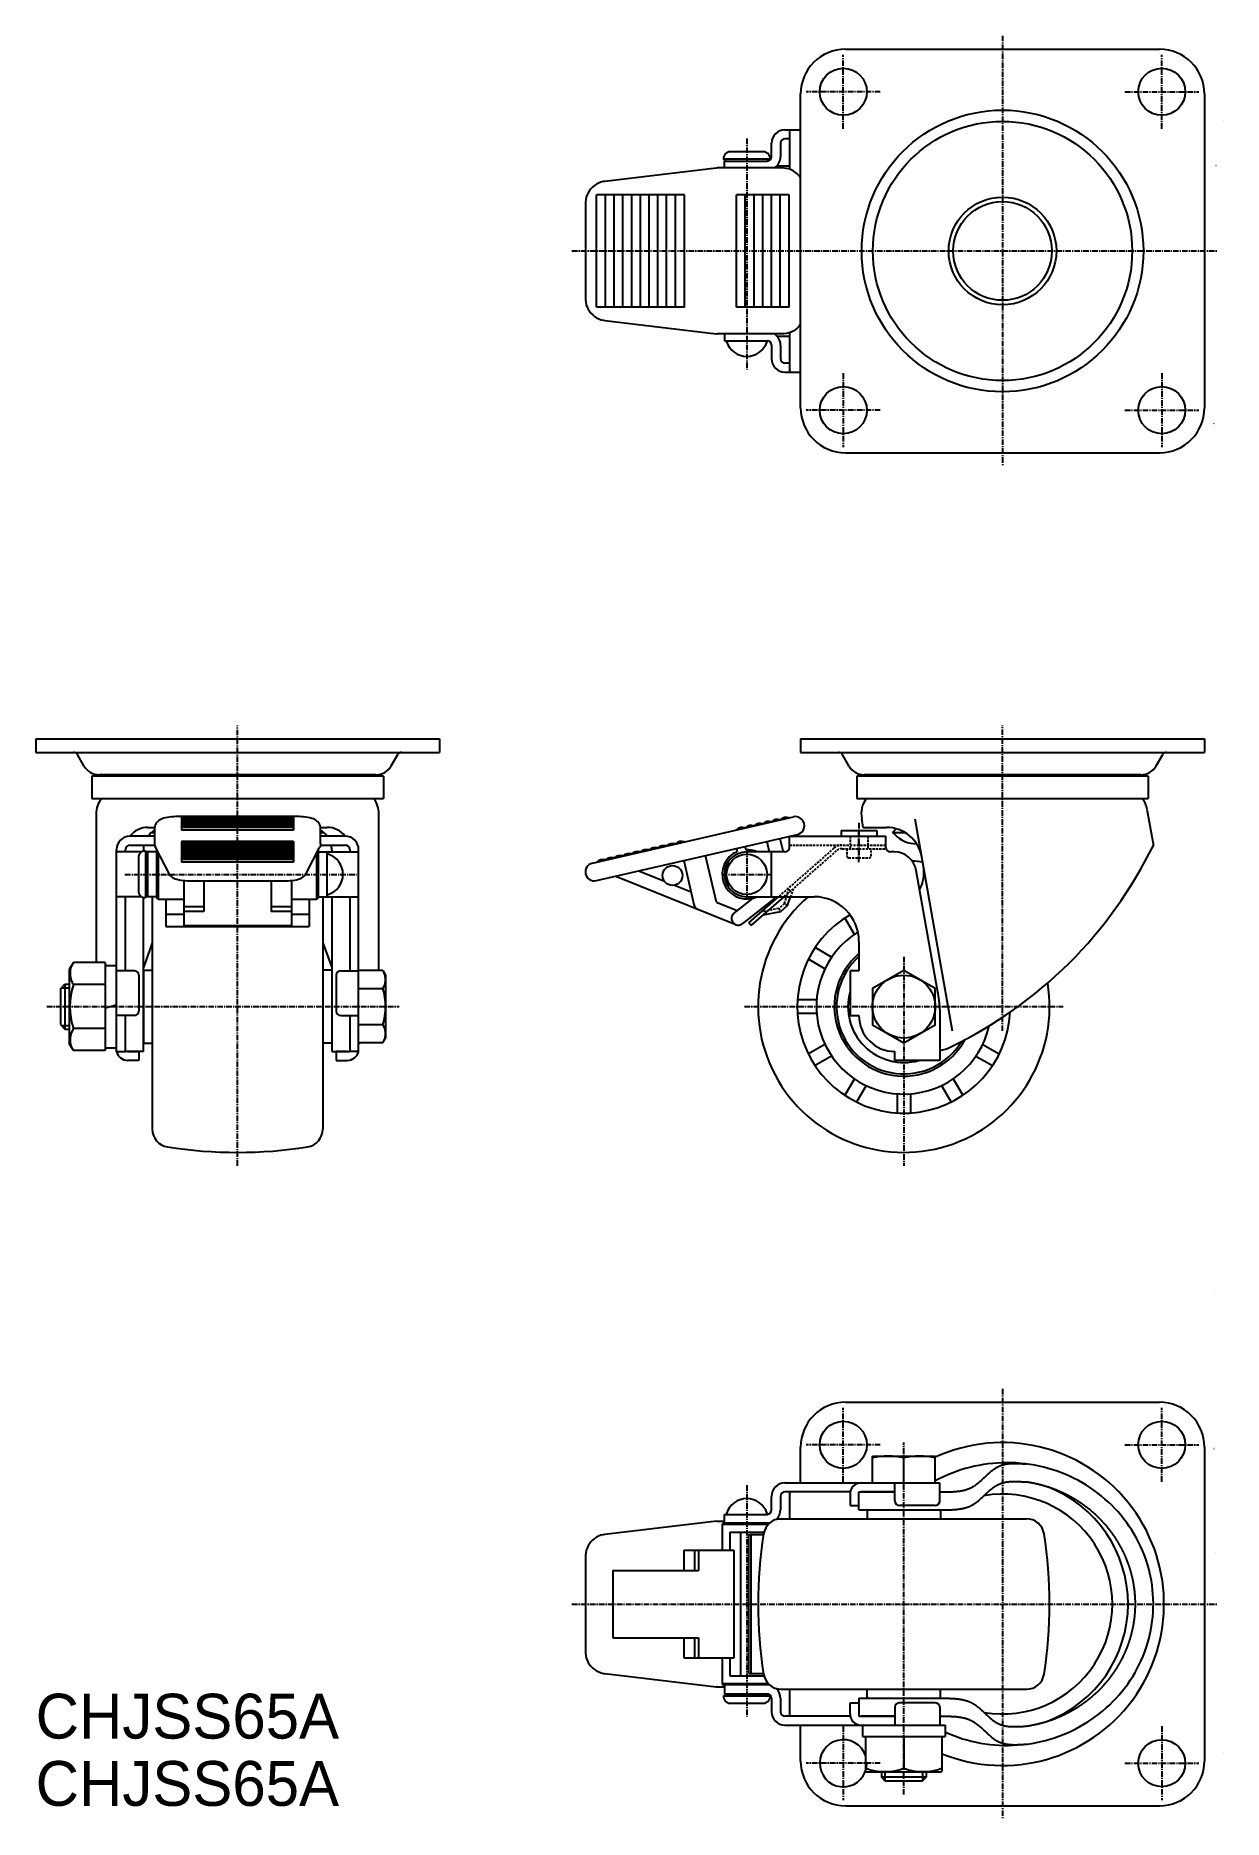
# Model space of a CAD drawing. Extents: x -2859 to -2594, y -90 to 307.
import ezdxf

# ---------------------------------------------------------------- set-up
doc = ezdxf.new("R2010")
doc.units = 0
doc.linetypes.add('CENTER', pattern=[2, 1.25, -0.25, 0.25, -0.25])
doc.linetypes.add('DASHED', pattern=[0.75, 0.5, -0.25])
doc.layers.get('0').update_dxf_attribs({"linetype": 'CONTINUOUS'})
doc.layers.add('CENTER', color=1, linetype='CENTER')

msp = doc.modelspace()

# ---------------------------------------------------------------- texts
at = {"color": 7, "linetype": 'CONTINUOUS'}
for p in [(-2859.19, -72.45), (-2859.19, -87.45)]:
    msp.add_text('CHJSS65A', height=10, dxfattribs=at).set_placement(p)

# ---------------------------------------------------------------- linework, layer by layer
at = {"color": 7, "linetype": 'CONTINUOUS'}
for p, q in [((-2678.66, 304.24), (-2608.66, 304.24)), ((-2688.66, 224.24), (-2688.66, 294.24)), ((-2598.66, 294.24), (-2598.66, 224.24)), ((-2695.16, 280.24), (-2695.16, 283.24)), ((-2693.16, 283.24), (-2693.16, 280.24)), ((-2692.16, 286.24), (-2688.66, 286.24)), ((-2691.16, 284.24), (-2692.16, 284.24)), ((-2691.16, 286.24), (-2691.16, 277.47)), ((-2695.46, 279.74), (-2705.86, 279.74)), ((-2705.16, 279.24), (-2705.86, 279.74)), ((-2705.66, 277.74), (-2705.66, 279.24)), ((-2705.66, 279.24), (-2696.16, 279.24)), ((-2696.96, 281.34), (-2704.37, 281.34)), ((-2696.16, 279.24), (-2695.46, 279.74)), ((-2707.49, 277.73), (-2732.3, 274.76)), ((-2692.74, 277.74), (-2707.25, 277.74)), ((-2693.59, 278.24), (-2691.16, 278.24)), ((-2734.18, 246.74), (-2734.18, 271.74)), ((-2714.58, 271.74), (-2734.18, 271.74)), ((-2732.18, 246.74), (-2732.18, 271.74)), ((-2730.23, 246.74), (-2730.23, 271.74)), ((-2728.28, 246.74), (-2728.28, 271.74)), ((-2726.33, 246.74), (-2726.33, 271.74)), ((-2724.39, 246.74), (-2724.39, 271.74)), ((-2722.44, 246.74), (-2722.44, 271.74)), ((-2720.49, 246.74), (-2720.49, 271.74)), ((-2718.54, 246.74), (-2718.54, 271.74)), ((-2716.59, 246.74), (-2716.59, 271.74)), ((-2714.58, 246.74), (-2714.58, 271.74)), ((-2702.99, 246.74), (-2702.99, 271.74)), ((-2691.19, 271.74), (-2702.99, 271.74)), ((-2701, 246.74), (-2701, 271.74)), ((-2699.05, 246.74), (-2699.05, 271.74)), ((-2697.1, 246.74), (-2697.1, 271.74)), ((-2695.15, 246.74), (-2695.15, 271.74)), ((-2693.2, 246.74), (-2693.2, 271.74)), ((-2691.19, 246.74), (-2691.19, 271.74)), ((-2736.65, 269.79), (-2736.65, 248.69)), ((-2714.58, 246.74), (-2734.18, 246.74)), ((-2691.19, 246.74), (-2702.99, 246.74)), ((-2732.3, 243.73), (-2707.49, 240.76)), ((-2692.74, 240.74), (-2707.25, 240.74)), ((-2705.66, 240.74), (-2705.66, 239.24)), ((-2705.66, 239.24), (-2696.16, 239.24)), ((-2705.16, 239.24), (-2705.16, 239.04)), ((-2696.16, 239.04), (-2696.16, 239.24)), ((-2693.59, 240.24), (-2691.16, 240.24)), ((-2691.16, 241.02), (-2691.16, 232.24)), ((-2695.16, 238.24), (-2695.16, 235.24)), ((-2693.16, 238.24), (-2693.16, 235.24)), ((-2691.16, 234.24), (-2692.16, 234.24)), ((-2692.16, 232.24), (-2688.66, 232.24)), ((-2678.66, 214.24), (-2608.66, 214.24)), ((-2859.19, 150.45), (-2769.19, 150.45)), ((-2859.19, 150.45), (-2859.19, 147.45)), ((-2859.19, 147.45), (-2769.19, 147.45)), ((-2769.19, 150.45), (-2769.19, 147.45)), ((-2688.66, 150.45), (-2598.66, 150.45)), ((-2688.66, 150.45), (-2688.66, 147.45)), ((-2688.66, 147.45), (-2598.66, 147.45)), ((-2598.66, 150.45), (-2598.66, 147.45)), ((-2848.46, 144.45), (-2849.9, 146.95)), ((-2779.92, 144.45), (-2778.48, 146.95)), ((-2677.93, 144.45), (-2679.37, 146.95)), ((-2609.4, 144.45), (-2607.95, 146.95)), ((-2781.69, 142.17), (-2846.69, 142.17)), ((-2846.69, 142.17), (-2846.69, 137.17)), ((-2783.39, 142.45), (-2844.99, 142.45)), ((-2841.91, 142.45), (-2842.19, 142.17)), ((-2786.47, 142.45), (-2786.19, 142.17)), ((-2781.69, 142.17), (-2781.69, 137.17)), ((-2611.16, 142.17), (-2676.17, 142.17)), ((-2676.17, 142.17), (-2676.17, 137.17)), ((-2612.86, 142.45), (-2674.47, 142.45)), ((-2671.38, 142.45), (-2671.67, 142.17)), ((-2615.94, 142.45), (-2615.66, 142.17)), ((-2611.16, 142.17), (-2611.16, 137.17)), ((-2846.69, 137.17), (-2781.69, 137.17)), ((-2676.17, 137.17), (-2611.16, 137.17)), ((-2845.69, 133.71), (-2845.69, 100.57)), ((-2800.69, 133.11), (-2827.69, 133.11)), ((-2801.69, 132.95), (-2826.69, 132.95)), ((-2826.69, 132.95), (-2826.69, 130.13)), ((-2801.69, 132.5), (-2826.69, 132.5)), ((-2801.69, 132.06), (-2826.69, 132.06)), ((-2801.69, 131.61), (-2826.69, 131.61)), ((-2801.69, 132.95), (-2801.69, 130.13)), ((-2782.69, 98.84), (-2782.69, 133.71)), ((-2735.1, 122.75), (-2690.27, 133.06)), ((-2674.71, 130.71), (-2675.06, 132.67)), ((-2654.82, 85.27), (-2663.16, 132.57)), ((-2611.46, 134.75), (-2610.04, 126.71)), ((-2832.69, 128.75), (-2838.19, 128.75)), ((-2834.19, 130.72), (-2832.66, 130.72)), ((-2833.34, 129.6), (-2832.69, 129.6)), ((-2832.69, 130.44), (-2832.69, 127.1)), ((-2801.69, 131.16), (-2826.69, 131.16)), ((-2801.69, 130.71), (-2826.69, 130.71)), ((-2801.69, 130.13), (-2826.69, 130.13)), ((-2801.69, 127.57), (-2826.69, 127.57)), ((-2826.69, 127.57), (-2826.69, 122.96)), ((-2801.69, 127.57), (-2801.69, 122.96)), ((-2795.71, 130.72), (-2794.19, 130.72)), ((-2795.69, 127.07), (-2795.69, 130.44)), ((-2795.69, 129.6), (-2795.04, 129.6)), ((-2790.19, 128.75), (-2795.69, 128.75)), ((-2734.2, 118.86), (-2689.37, 129.16)), ((-2696.2, 127.6), (-2695.66, 125.25)), ((-2693.27, 128.27), (-2692.58, 125.25)), ((-2691.16, 128.75), (-2669.66, 128.75)), ((-2691.16, 126.25), (-2691.16, 128.75)), ((-2679.66, 130.05), (-2671.66, 130.05)), ((-2679.66, 130.05), (-2679.66, 128.75)), ((-2674.72, 130.71), (-2669.55, 130.71)), ((-2671.66, 130.05), (-2671.66, 128.75)), ((-2669.66, 126.25), (-2669.66, 128.75)), ((-2668.16, 129.6), (-2667.36, 130.41)), ((-2668.16, 129.6), (-2667.66, 129.1)), ((-2668.16, 129.6), (-2665.48, 129.6)), ((-2841.19, 80.75), (-2841.19, 125.75)), ((-2835.55, 125.25), (-2841.19, 125.25)), ((-2839.19, 125.25), (-2839.19, 125.75)), ((-2838.19, 126.75), (-2832.66, 126.75)), ((-2836.29, 123.96), (-2836.29, 116.55)), ((-2835.19, 125.4), (-2835.19, 125.72)), ((-2834.19, 124.75), (-2834.68, 125.45)), ((-2834.68, 125.45), (-2834.68, 115.05)), ((-2832.19, 125.25), (-2834.54, 125.25)), ((-2834.19, 115.25), (-2834.19, 125.25)), ((-2832.46, 126.18), (-2829.49, 120.47)), ((-2832.19, 125.12), (-2832.19, 125.65)), ((-2832.19, 115.25), (-2832.19, 125.25)), ((-2832.19, 115.05), (-2832.19, 125.12)), ((-2831.89, 125.07), (-2831.89, 114.75)), ((-2801.69, 127.13), (-2826.69, 127.13)), ((-2801.69, 126.68), (-2826.69, 126.68)), ((-2801.69, 126.23), (-2826.69, 126.23)), ((-2801.69, 125.78), (-2826.69, 125.78)), ((-2801.69, 125.33), (-2826.69, 125.33)), ((-2801.69, 124.88), (-2826.69, 124.88)), ((-2801.69, 124.44), (-2826.69, 124.44)), ((-2801.69, 123.99), (-2826.69, 123.99)), ((-2801.69, 123.54), (-2826.69, 123.54)), ((-2798.89, 120.47), (-2795.9, 126.2)), ((-2796.49, 114.75), (-2796.49, 125.07)), ((-2796.19, 125.65), (-2796.19, 125.12)), ((-2796.19, 115.25), (-2796.19, 125.25)), ((-2796.19, 125.25), (-2787.19, 125.25)), ((-2796.19, 125.12), (-2796.19, 115.05)), ((-2795.72, 126.75), (-2790.19, 126.75)), ((-2794.19, 115.25), (-2794.19, 125.25)), ((-2793.99, 124.75), (-2794.19, 124.75)), ((-2793.19, 125.72), (-2793.19, 125.25)), ((-2789.19, 125.75), (-2789.19, 125.25)), ((-2787.19, 80.75), (-2787.19, 125.75)), ((-2714.71, 123.34), (-2712.45, 113.51)), ((-2707.44, 114.02), (-2709.84, 124.46)), ((-2703.02, 126.03), (-2702.85, 125.3)), ((-2701.07, 126.47), (-2700.9, 125.75)), ((-2692.16, 125.25), (-2700.66, 125.25)), ((-2695.16, 115.25), (-2695.16, 125.25)), ((-2669.66, 125.95), (-2669.66, 126.75)), ((-2667.82, 125.25), (-2668.66, 125.25)), ((-2801.69, 122.96), (-2826.69, 122.96)), ((-2729.84, 119.86), (-2703.14, 109.05)), ((-2724.74, 121.03), (-2719.02, 118.71)), ((-2657.89, 92.74), (-2662.89, 121.12)), ((-2834.19, 115.75), (-2834.68, 115.05)), ((-2826.19, 118.87), (-2826.19, 113.01)), ((-2824.74, 118.8), (-2803.64, 118.8)), ((-2821.69, 118.8), (-2821.69, 111.95)), ((-2806.69, 118.8), (-2806.69, 111.95)), ((-2802.19, 118.87), (-2802.19, 113.01)), ((-2794.19, 115.75), (-2793.99, 115.75)), ((-2716.82, 117.83), (-2713.1, 116.32)), ((-2835.55, 115.25), (-2841.19, 115.25)), ((-2839.19, 98.75), (-2839.19, 115.25)), ((-2835.19, 80.75), (-2835.19, 115.1)), ((-2832.19, 115.25), (-2834.54, 115.25)), ((-2833.19, 115.25), (-2833.19, 63.43)), ((-2831.89, 114.75), (-2826.19, 114.75)), ((-2830.19, 114.75), (-2830.19, 111.32)), ((-2826.19, 113.01), (-2826.19, 111.95)), ((-2821.69, 113.01), (-2826.19, 113.01)), ((-2821.69, 111.95), (-2826.19, 111.95)), ((-2826.19, 111.95), (-2826.19, 108.75)), ((-2802.19, 113.01), (-2806.69, 113.01)), ((-2802.19, 111.95), (-2806.69, 111.95)), ((-2802.19, 114.75), (-2796.49, 114.75)), ((-2802.19, 113.01), (-2802.19, 111.95)), ((-2802.19, 111.95), (-2802.19, 108.75)), ((-2798.19, 114.75), (-2798.19, 111.32)), ((-2796.19, 115.25), (-2787.19, 115.25)), ((-2795.19, 115.25), (-2795.19, 63.43)), ((-2795.19, 115.25), (-2795.19, 108.25)), ((-2793.19, 115.25), (-2793.19, 80.75)), ((-2789.19, 115.25), (-2789.19, 98.75)), ((-2707.44, 114.02), (-2702.82, 112.15)), ((-2703.5, 111.62), (-2699.25, 114.94)), ((-2701.66, 109.25), (-2693.97, 115.25)), ((-2700.66, 115.25), (-2685.66, 115.25)), ((-2700.24, 109.42), (-2693.59, 115.25)), ((-2699.72, 108.81), (-2692.37, 115.25)), ((-2693.16, 111.9), (-2697.09, 111.12)), ((-2691.6, 113.27), (-2693.16, 111.9)), ((-2691.6, 113.27), (-2690.93, 115.25)), ((-2826.19, 111.32), (-2830.19, 111.32)), ((-2830.19, 111.32), (-2830.19, 108.64)), ((-2830.19, 108.64), (-2798.19, 108.64)), ((-2802.19, 108.75), (-2826.19, 108.75)), ((-2798.19, 111.32), (-2802.19, 111.32)), ((-2798.19, 111.32), (-2798.19, 108.64)), ((-2699.72, 108.81), (-2700.24, 109.42)), ((-2676.68, 106.84), (-2678.81, 110.53)), ((-2833.19, 104.98), (-2835.19, 99.49)), ((-2795.19, 104.98), (-2793.19, 99.49)), ((-2681.75, 101.77), (-2685.44, 103.9)), ((-2675.66, 105.25), (-2675.66, 98.75)), ((-2850.79, 100.57), (-2851.69, 99)), ((-2843.69, 100.57), (-2850.79, 100.57)), ((-2843.69, 100.57), (-2843.69, 80.94)), ((-2843.69, 99.95), (-2841.19, 99.95)), ((-2683.25, 99.17), (-2686.94, 101.3)), ((-2853.69, 94.75), (-2852.69, 95.75)), ((-2852.69, 95.75), (-2852.69, 85.75)), ((-2852.69, 95.75), (-2851.69, 95.75)), ((-2851.69, 99), (-2851.69, 82.5)), ((-2843.69, 95.66), (-2850.79, 95.66)), ((-2837.19, 98.75), (-2841.19, 98.75)), ((-2836.19, 97.75), (-2836.19, 89.75)), ((-2835.19, 98.7), (-2835.19, 82.8)), ((-2834.99, 98.9), (-2833.19, 98.9)), ((-2793.39, 98.9), (-2795.19, 98.9)), ((-2793.19, 98.7), (-2793.19, 82.8)), ((-2792.19, 97.75), (-2792.19, 89.75)), ((-2791.19, 98.75), (-2787.19, 98.75)), ((-2781.82, 98.84), (-2787.19, 98.84)), ((-2781.82, 98.84), (-2781.19, 97.75)), ((-2781.19, 97.75), (-2781.19, 83.75)), ((-2677.66, 98.75), (-2677.66, 88.75)), ((-2675.66, 98.75), (-2677.66, 98.75)), ((-2853.69, 94.75), (-2853.69, 86.75)), ((-2787.19, 94.79), (-2781.82, 94.79)), ((-2685.11, 92.25), (-2689.37, 92.25)), ((-2841.19, 91.09), (-2843.69, 90.42)), ((-2837.19, 88.75), (-2841.19, 88.75)), ((-2839.19, 80.75), (-2839.19, 88.75)), ((-2791.19, 88.75), (-2787.19, 88.75)), ((-2789.19, 88.75), (-2789.19, 80.75)), ((-2685.11, 89.25), (-2689.37, 89.25)), ((-2677.66, 88.75), (-2675.66, 88.75)), ((-2657.66, 90.14), (-2657.66, 78.75)), ((-2642.34, 89.25), (-2641.96, 89.25)), ((-2853.69, 86.75), (-2852.69, 85.75)), ((-2852.69, 85.75), (-2851.69, 85.75)), ((-2843.69, 85.84), (-2850.79, 85.84)), ((-2781.82, 86.71), (-2787.19, 86.71)), ((-2781.82, 82.67), (-2781.19, 83.75)), ((-2850.79, 80.94), (-2851.69, 82.5)), ((-2843.69, 80.94), (-2850.79, 80.94)), ((-2843.69, 81.55), (-2841.19, 81.55)), ((-2841.19, 80.75), (-2839.19, 80.75)), ((-2835.19, 80.75), (-2839.19, 80.75)), ((-2838.69, 80.75), (-2836.19, 80.75)), ((-2836.19, 80.75), (-2836.19, 78.75)), ((-2834.99, 82.6), (-2833.19, 82.6)), ((-2793.39, 82.6), (-2795.19, 82.6)), ((-2793.19, 80.75), (-2789.19, 80.75)), ((-2792.19, 80.75), (-2792.19, 78.75)), ((-2789.69, 80.75), (-2792.19, 80.75)), ((-2787.19, 80.75), (-2789.19, 80.75)), ((-2781.82, 82.67), (-2787.19, 82.67)), ((-2683.25, 82.33), (-2686.94, 80.2)), ((-2681.75, 79.73), (-2685.44, 77.6)), ((-2667.66, 78.75), (-2667.66, 80.75)), ((-2649.58, 79.73), (-2645.89, 77.6)), ((-2648.08, 82.33), (-2644.39, 80.2)), ((-2836.19, 78.75), (-2838.69, 78.75)), ((-2792.19, 78.75), (-2789.69, 78.75)), ((-2657.66, 78.75), (-2667.66, 78.75)), ((-2676.68, 74.66), (-2678.81, 70.98)), ((-2674.09, 73.16), (-2676.22, 69.48)), ((-2657.24, 73.16), (-2655.11, 69.48)), ((-2654.64, 74.66), (-2652.51, 70.98)), ((-2667.16, 71.31), (-2667.16, 67.05)), ((-2664.16, 71.31), (-2664.16, 67.05)), ((-2678.66, 2.55), (-2608.66, 2.55)), ((-2688.66, -15.45), (-2688.66, -7.45)), ((-2598.66, -7.45), (-2598.66, -77.45)), ((-2672.66, -9.45), (-2658.66, -9.45)), ((-2672.66, -9.45), (-2658.66, -9.45)), ((-2672.66, -15.45), (-2672.66, -9.45)), ((-2665.66, -15.45), (-2665.66, -9.89)), ((-2658.66, -15.45), (-2658.66, -9.45)), ((-2692.16, -15.45), (-2657.66, -15.45)), ((-2667.66, -19.45), (-2667.66, -15.45)), ((-2657.66, -19.45), (-2657.66, -15.45)), ((-2695.16, -21.45), (-2695.16, -18.45)), ((-2693.16, -18.45), (-2693.16, -21.45)), ((-2677.61, -17.45), (-2692.16, -17.45)), ((-2691.16, -17.45), (-2691.16, -23.45)), ((-2677.66, -17.95), (-2677.66, -20.45)), ((-2675.66, -17.45), (-2667.66, -17.45)), ((-2675.66, -21.45), (-2675.66, -17.45)), ((-2675.66, -20.45), (-2675.66, -17.95)), ((-2667.66, -17.45), (-2675.16, -17.45)), ((-2657.66, -17.45), (-2657.07, -17.45)), ((-2705.66, -24.45), (-2705.66, -22.45)), ((-2705.66, -22.45), (-2696.16, -22.45)), ((-2705.16, -22.25), (-2705.16, -22.45)), ((-2696.16, -22.45), (-2696.16, -22.25)), ((-2693.59, -23.45), (-2683.16, -23.45)), ((-2692.98, -23.45), (-2638.34, -23.45)), ((-2677.66, -20.45), (-2675.66, -20.45)), ((-2675.66, -21.45), (-2657.07, -21.45)), ((-2673.81, -21.65), (-2673.81, -23.45)), ((-2658.66, -20.45), (-2666.66, -20.45)), ((-2657.51, -21.65), (-2657.51, -23.45)), ((-2707.37, -23.95), (-2732.3, -26.94)), ((-2707.37, -23.95), (-2707.36, -23.95)), ((-2707.36, -23.95), (-2705.66, -23.95)), ((-2706.16, -24.75), (-2706.16, -30.45)), ((-2695.94, -24.75), (-2706.16, -24.75)), ((-2695.63, -24.45), (-2705.86, -24.45)), ((-2704.47, -26.45), (-2704.47, -30.45)), ((-2704.47, -26.45), (-2702.04, -26.45)), ((-2702.04, -26.45), (-2702.04, -58.45)), ((-2702.04, -26.45), (-2696.86, -26.45)), ((-2700.24, -57.95), (-2700.24, -26.95)), ((-2700.24, -26.95), (-2696.95, -26.95)), ((-2699.72, -57.95), (-2699.72, -26.95)), ((-2714.71, -30.45), (-2714.71, -34.95)), ((-2714.71, -30.45), (-2712.34, -30.45)), ((-2712.34, -30.45), (-2712.34, -34.95)), ((-2712.34, -30.45), (-2711.44, -30.45)), ((-2711.44, -30.45), (-2703.53, -30.45)), ((-2711.44, -30.45), (-2711.44, -34.95)), ((-2703.53, -30.45), (-2703.53, -54.45)), ((-2736.65, -31.9), (-2736.65, -53)), ((-2730.55, -34.95), (-2711.44, -34.95)), ((-2730.55, -34.95), (-2730.55, -49.95)), ((-2730.55, -49.95), (-2711.44, -49.95)), ((-2714.71, -49.95), (-2714.71, -54.45)), ((-2712.34, -49.95), (-2712.34, -54.45)), ((-2711.44, -49.95), (-2711.44, -54.45)), ((-2714.71, -54.45), (-2712.34, -54.45)), ((-2712.34, -54.45), (-2711.44, -54.45)), ((-2711.44, -54.45), (-2703.53, -54.45)), ((-2706.16, -54.45), (-2706.16, -60.15)), ((-2704.47, -54.45), (-2704.47, -58.45)), ((-2732.3, -57.97), (-2707.49, -60.94)), ((-2704.47, -58.45), (-2702.04, -58.45)), ((-2702.04, -58.45), (-2696.86, -58.45)), ((-2700.24, -57.95), (-2696.95, -57.95)), ((-2707.48, -60.94), (-2707.49, -60.94)), ((-2705.66, -60.95), (-2707.25, -60.95)), ((-2706.16, -60.15), (-2695.94, -60.15)), ((-2695.63, -60.45), (-2705.86, -60.45)), ((-2705.16, -62.45), (-2705.86, -62.95)), ((-2705.86, -62.95), (-2695.46, -62.95)), ((-2705.66, -60.45), (-2705.66, -62.45)), ((-2705.66, -62.45), (-2696.16, -62.45)), ((-2696.16, -62.45), (-2695.46, -62.95)), ((-2695.16, -63.45), (-2695.16, -66.45)), ((-2693.16, -63.45), (-2693.16, -66.45)), ((-2692.98, -61.45), (-2638.34, -61.45)), ((-2691.16, -61.45), (-2691.16, -67.45)), ((-2675.66, -63.45), (-2657.07, -63.45)), ((-2675.66, -63.45), (-2675.66, -67.45)), ((-2673.81, -63.25), (-2673.81, -61.45)), ((-2657.51, -63.25), (-2657.51, -61.45)), ((-2704.37, -64.55), (-2696.96, -64.55)), ((-2677.61, -67.45), (-2692.16, -67.45)), ((-2677.66, -64.45), (-2675.66, -64.45)), ((-2677.66, -66.95), (-2677.66, -64.45)), ((-2675.66, -64.45), (-2675.66, -66.95)), ((-2675.66, -67.45), (-2667.66, -67.45)), ((-2667.66, -67.45), (-2675.16, -67.45)), ((-2667.66, -65.45), (-2667.66, -69.45)), ((-2658.66, -64.45), (-2666.66, -64.45)), ((-2657.66, -65.45), (-2657.66, -69.45)), ((-2657.66, -67.45), (-2657.07, -67.45)), ((-2692.16, -69.45), (-2656.46, -69.45)), ((-2688.66, -77.45), (-2688.66, -69.45)), ((-2674.86, -69.45), (-2674.86, -71.95)), ((-2656.46, -69.45), (-2656.46, -71.95)), ((-2674.86, -71.95), (-2656.46, -71.95)), ((-2674.16, -79.81), (-2674.16, -71.95)), ((-2665.66, -71.95), (-2665.66, -79.05)), ((-2657.16, -71.95), (-2657.16, -79.81)), ((-2673.91, -79.95), (-2674.16, -79.81)), ((-2657.41, -79.95), (-2673.91, -79.95)), ((-2670.66, -79.95), (-2670.66, -81.08)), ((-2660.66, -81.08), (-2670.66, -81.08)), ((-2669.79, -81.95), (-2670.66, -81.08)), ((-2661.54, -81.95), (-2669.79, -81.95)), ((-2661.54, -81.95), (-2660.66, -81.08)), ((-2660.66, -79.95), (-2660.66, -81.08)), ((-2657.41, -79.95), (-2657.16, -79.81)), ((-2678.66, -87.45), (-2608.66, -87.45))]:
    msp.add_line(p, q, dxfattribs=at)
at = {"color": 3, "linetype": 'DASHED'}
for p, q in [((-2677.66, 128.75), (-2677.66, 125.95)), ((-2673.66, 128.75), (-2673.66, 125.95)), ((-2681.26, 126.06), (-2693.59, 115.25)), ((-2680.73, 125.46), (-2692.37, 115.25)), ((-2691.16, 126.75), (-2669.66, 126.75)), ((-2679.41, 125.95), (-2669.66, 125.95)), ((-2678.36, 125.95), (-2678.36, 124.35)), ((-2677.96, 123.95), (-2673.36, 123.95)), ((-2672.96, 124.35), (-2672.96, 125.95)), ((-2692.29, 113.73), (-2691.01, 117.52)), ((-2690.32, 117.05), (-2690.93, 115.25)), ((-2693.53, 112.64), (-2697.45, 111.87)), ((-2692.29, 113.73), (-2693.53, 112.64)), ((-2693.53, 112.64), (-2693.16, 111.9)), ((-2691.6, 113.27), (-2692.29, 113.73))]:
    msp.add_line(p, q, dxfattribs=at)
at = {"color": 3, "linetype": 'CONTINUOUS'}
for p, q in [((-2853.5, 94.94), (-2851.69, 94.94)), ((-2853.5, 86.56), (-2851.69, 86.56)), ((-2669.85, -81.89), (-2669.85, -79.95)), ((-2661.48, -79.95), (-2661.48, -81.89))]:
    msp.add_line(p, q, dxfattribs=at)
at = {"color": 7, "linetype": 'CONTINUOUS', "flags": 128}
for points in [[(-2732.3, 274.76), (-2732.67, 274.7), (-2733.19, 274.57), (-2733.69, 274.38), (-2734.17, 274.14), (-2734.62, 273.84), (-2735.03, 273.5), (-2735.41, 273.11), (-2735.74, 272.69), (-2736.03, 272.23), (-2736.26, 271.74), (-2736.45, 271.22), (-2736.57, 270.69), (-2736.64, 270.15), (-2736.65, 269.79)], [(-2688.66, 275.53), (-2688.74, 275.65), (-2689.07, 276.08), (-2689.45, 276.46), (-2689.87, 276.81), (-2690.33, 277.1), (-2690.81, 277.34), (-2691.31, 277.53), (-2691.84, 277.66), (-2692.37, 277.73), (-2692.74, 277.74)], [(-2736.65, 248.69), (-2736.64, 248.33), (-2736.57, 247.79), (-2736.44, 247.26), (-2736.26, 246.74), (-2736.02, 246.25), (-2735.73, 245.79), (-2735.4, 245.36), (-2735.02, 244.98), (-2734.6, 244.63), (-2734.14, 244.34), (-2733.66, 244.1), (-2733.16, 243.91), (-2732.63, 243.78), (-2732.3, 243.73)], [(-2688.66, 242.96), (-2688.74, 242.84), (-2689.07, 242.41), (-2689.45, 242.02), (-2689.87, 241.68), (-2690.33, 241.39), (-2690.81, 241.15), (-2691.31, 240.96), (-2691.84, 240.83), (-2692.37, 240.76), (-2692.74, 240.74)], [(-2827.69, 133.11), (-2827.94, 133.11), (-2828.42, 133.09), (-2828.9, 133.06), (-2829.36, 133.01), (-2829.81, 132.95), (-2830.25, 132.86), (-2830.69, 132.75), (-2831.17, 132.57), (-2831.47, 132.42), (-2831.74, 132.25), (-2831.99, 132.04), (-2832.2, 131.8), (-2832.39, 131.53), (-2832.54, 131.24), (-2832.64, 130.91), (-2832.69, 130.58), (-2832.69, 130.44)], [(-2795.69, 130.44), (-2795.72, 130.78), (-2795.8, 131.11), (-2795.93, 131.42), (-2796.09, 131.69), (-2796.28, 131.93), (-2796.49, 132.13), (-2796.73, 132.31), (-2796.99, 132.46), (-2797.28, 132.6), (-2797.64, 132.73), (-2798.1, 132.86), (-2798.54, 132.94), (-2799.01, 133.01), (-2799.49, 133.06), (-2799.97, 133.09), (-2800.46, 133.11), (-2800.69, 133.11)], [(-2832.19, 125.12), (-2832.19, 125.12), (-2832.18, 125.17), (-2832.12, 125.24), (-2832.05, 125.27), (-2832, 125.29)], [(-2796.38, 125.29), (-2796.33, 125.27), (-2796.26, 125.24), (-2796.21, 125.17), (-2796.19, 125.12), (-2796.19, 125.12)], [(-2795.69, 127.07), (-2795.73, 126.69), (-2795.84, 126.33), (-2795.9, 126.2)], [(-2829.49, 120.47), (-2829.31, 120.17), (-2829.11, 119.94), (-2828.89, 119.74), (-2828.66, 119.57), (-2828.39, 119.42), (-2828.09, 119.28), (-2827.72, 119.15), (-2827.24, 119.03), (-2826.8, 118.95), (-2826.33, 118.89), (-2825.85, 118.84), (-2825.37, 118.81), (-2824.88, 118.8), (-2824.74, 118.8)], [(-2803.64, 118.8), (-2803.39, 118.8), (-2802.91, 118.82), (-2802.43, 118.85), (-2801.97, 118.89), (-2801.53, 118.96), (-2801.08, 119.04), (-2800.64, 119.16), (-2800.16, 119.34), (-2799.86, 119.49), (-2799.59, 119.66), (-2799.35, 119.87), (-2799.13, 120.1), (-2798.94, 120.37), (-2798.89, 120.47)], [(-2732.3, -26.94), (-2732.67, -27), (-2733.19, -27.13), (-2733.69, -27.32), (-2734.17, -27.56), (-2734.62, -27.86), (-2735.03, -28.2), (-2735.41, -28.59), (-2735.74, -29.01), (-2736.03, -29.47), (-2736.26, -29.96), (-2736.45, -30.47), (-2736.57, -31.01), (-2736.64, -31.55), (-2736.65, -31.9)], [(-2736.65, -53), (-2736.64, -53.37), (-2736.57, -53.91), (-2736.44, -54.44), (-2736.26, -54.96), (-2736.02, -55.45), (-2735.73, -55.91), (-2735.4, -56.34), (-2735.02, -56.72), (-2734.6, -57.06), (-2734.14, -57.36), (-2733.66, -57.6), (-2733.16, -57.79), (-2732.63, -57.92), (-2732.3, -57.97)], [(-2707.25, -60.95), (-2707.28, -60.95), (-2707.31, -60.95), (-2707.33, -60.95), (-2707.36, -60.95), (-2707.39, -60.95), (-2707.42, -60.95), (-2707.45, -60.94), (-2707.48, -60.94)]]:
    msp.add_lwpolyline(points, dxfattribs=at)
at = {"color": 7, "linetype": 'CONTINUOUS'}
msp.add_lwpolyline([(-2658.66, 94.79), (-2665.66, 98.84), (-2672.66, 94.79), (-2672.66, 86.71), (-2665.66, 82.67), (-2658.66, 86.71)], close=True, dxfattribs=at)
msp.add_polyline3d([(-2656.46, -71, 0), (-2655.51, -71.41, 0), (-2654.55, -71.79, 0), (-2653.57, -72.15, 0), (-2652.58, -72.47, 0), (-2651.59, -72.76, 0), (-2650.58, -73.02, 0), (-2649.56, -73.25, 0), (-2648.54, -73.45, 0), (-2647.51, -73.62, 0), (-2646.48, -73.75, 0), (-2645.44, -73.85, 0), (-2644.4, -73.92, 0), (-2643.36, -73.96, 0), (-2642.32, -73.97, 0), (-2641.28, -73.94, 0), (-2640.24, -73.88, 0), (-2639.2, -73.79, 0), (-2638.16, -73.67, 0), (-2637.13, -73.52, 0), (-2636.11, -73.33, 0), (-2635.09, -73.11, 0), (-2634.08, -72.86, 0), (-2633.08, -72.58, 0), (-2632.09, -72.27, 0), (-2631.11, -71.93, 0), (-2630.14, -71.56, 0), (-2629.18, -71.16, 0), (-2628.24, -70.73, 0), (-2627.31, -70.27, 0), (-2626.4, -69.78, 0), (-2625.5, -69.26, 0), (-2624.62, -68.72, 0), (-2623.76, -68.15, 0), (-2622.92, -67.55, 0), (-2622.1, -66.93, 0), (-2621.31, -66.28, 0), (-2620.53, -65.61, 0), (-2619.77, -64.92, 0), (-2619.04, -64.2, 0), (-2618.33, -63.46, 0), (-2617.65, -62.7, 0), (-2617, -61.91, 0), (-2616.36, -61.11, 0), (-2615.76, -60.29, 0), (-2615.19, -59.45, 0), (-2614.64, -58.59, 0), (-2614.12, -57.72, 0), (-2613.63, -56.83, 0), (-2613.17, -55.93, 0), (-2612.74, -55.01, 0), (-2612.34, -54.08, 0), (-2611.97, -53.13, 0), (-2611.63, -52.18, 0), (-2611.32, -51.22, 0), (-2611.05, -50.25, 0), (-2610.81, -49.26, 0), (-2610.6, -48.28, 0), (-2610.42, -47.28, 0), (-2610.28, -46.29, 0), (-2610.17, -45.28, 0), (-2610.09, -44.28, 0), (-2610.05, -43.27, 0), (-2610.04, -42.26, 0), (-2610.06, -41.26, 0), (-2610.12, -40.25, 0), (-2610.21, -39.25, 0), (-2610.33, -38.25, 0), (-2610.48, -37.25, 0), (-2610.67, -36.26, 0), (-2610.89, -35.27, 0), (-2611.15, -34.3, 0), (-2611.43, -33.33, 0), (-2611.75, -32.37, 0), (-2612.1, -31.42, 0), (-2612.48, -30.48, 0), (-2612.89, -29.55, 0), (-2613.34, -28.64, 0), (-2613.81, -27.74, 0), (-2614.31, -26.86, 0), (-2614.84, -25.99, 0), (-2615.4, -25.14, 0), (-2615.98, -24.31, 0), (-2616.6, -23.49, 0), (-2617.24, -22.7, 0), (-2617.9, -21.92, 0), (-2618.6, -21.17, 0), (-2619.31, -20.44, 0), (-2620.05, -19.73, 0), (-2620.82, -19.04, 0), (-2621.6, -18.38, 0), (-2622.41, -17.74, 0), (-2623.24, -17.13, 0), (-2624.08, -16.54, 0), (-2624.95, -15.98, 0), (-2625.84, -15.45, 0), (-2626.74, -14.94, 0), (-2627.66, -14.46, 0), (-2628.59, -14.02, 0), (-2629.54, -13.6, 0), (-2630.5, -13.21, 0), (-2631.47, -12.84, 0), (-2632.46, -12.51, 0), (-2633.45, -12.22, 0), (-2634.46, -11.95, 0), (-2635.47, -11.71, 0), (-2636.49, -11.5, 0), (-2637.52, -11.33, 0), (-2638.55, -11.19, 0), (-2639.59, -11.08, 0), (-2640.62, -11, 0), (-2641.67, -10.95, 0), (-2642.71, -10.94, 0), (-2643.75, -10.96, 0), (-2644.79, -11.01, 0), (-2645.83, -11.09, 0), (-2646.87, -11.2, 0), (-2647.9, -11.35, 0), (-2648.92, -11.53, 0), (-2649.94, -11.74, 0), (-2650.96, -11.98, 0), (-2651.96, -12.25, 0), (-2652.95, -12.56, 0), (-2653.94, -12.89, 0), (-2654.91, -13.25, 0), (-2655.87, -13.65, 0), (-2656.82, -14.07, 0), (-2657.75, -14.52, 0), (-2658.66, -15, 0)], dxfattribs=at)
at = {"color": 7}
for points in [[(-2657.07, -17.45, 0), (-2656.96, -17.45, 0), (-2656.85, -17.45, 0), (-2656.74, -17.45, 0), (-2656.62, -17.45, 0), (-2656.51, -17.45, 0), (-2656.4, -17.45, 0), (-2656.29, -17.45, 0), (-2656.17, -17.45, 0), (-2656.06, -17.44, 0), (-2655.95, -17.44, 0), (-2655.84, -17.44, 0), (-2655.73, -17.44, 0), (-2655.61, -17.44, 0), (-2655.5, -17.43, 0), (-2655.39, -17.43, 0), (-2655.28, -17.43, 0), (-2655.17, -17.42, 0), (-2655.06, -17.42, 0), (-2654.95, -17.41, 0), (-2654.84, -17.41, 0), (-2654.73, -17.4, 0), (-2654.62, -17.39, 0), (-2654.51, -17.39, 0), (-2654.4, -17.38, 0), (-2654.29, -17.37, 0), (-2654.18, -17.36, 0), (-2654.07, -17.35, 0), (-2653.96, -17.34, 0), (-2653.85, -17.33, 0), (-2653.74, -17.32, 0), (-2653.64, -17.31, 0), (-2653.53, -17.3, 0), (-2653.42, -17.28, 0), (-2653.32, -17.27, 0), (-2653.21, -17.25, 0), (-2653.1, -17.24, 0), (-2653, -17.22, 0), (-2652.89, -17.2, 0), (-2652.79, -17.18, 0), (-2652.68, -17.16, 0), (-2652.58, -17.14, 0), (-2652.48, -17.12, 0), (-2652.37, -17.1, 0), (-2652.27, -17.07, 0), (-2652.17, -17.05, 0), (-2652.07, -17.02, 0), (-2651.97, -16.99, 0), (-2651.86, -16.96, 0), (-2651.76, -16.93, 0), (-2651.66, -16.9, 0), (-2651.57, -16.87, 0), (-2651.47, -16.84, 0), (-2651.37, -16.8, 0), (-2651.27, -16.76, 0), (-2651.17, -16.73, 0), (-2651.08, -16.69, 0), (-2650.98, -16.65, 0), (-2650.89, -16.61, 0), (-2650.79, -16.56, 0), (-2650.7, -16.52, 0), (-2650.61, -16.47, 0), (-2650.51, -16.42, 0), (-2650.42, -16.37, 0), (-2650.33, -16.32, 0), (-2650.24, -16.27, 0), (-2650.15, -16.22, 0), (-2650.06, -16.16, 0), (-2649.97, -16.11, 0), (-2649.88, -16.05, 0), (-2649.8, -15.99, 0), (-2649.71, -15.93, 0), (-2649.62, -15.87, 0), (-2649.54, -15.8, 0), (-2649.45, -15.74, 0), (-2649.36, -15.68, 0), (-2649.28, -15.61, 0), (-2649.19, -15.54, 0), (-2649.11, -15.47, 0), (-2649.03, -15.41, 0), (-2648.94, -15.34, 0), (-2648.86, -15.27, 0), (-2648.78, -15.2, 0), (-2648.7, -15.12, 0), (-2648.61, -15.05, 0), (-2648.53, -14.98, 0), (-2648.45, -14.91, 0), (-2648.37, -14.83, 0), (-2648.29, -14.76, 0), (-2648.21, -14.69, 0), (-2648.13, -14.61, 0), (-2648.04, -14.54, 0), (-2647.96, -14.46, 0), (-2647.88, -14.38, 0), (-2647.8, -14.31, 0), (-2647.72, -14.23, 0), (-2647.64, -14.16, 0), (-2647.56, -14.08, 0), (-2647.48, -14.01, 0), (-2647.4, -13.93, 0), (-2647.32, -13.86, 0), (-2647.24, -13.78, 0), (-2647.16, -13.7, 0), (-2647.08, -13.63, 0), (-2647, -13.56, 0), (-2646.92, -13.48, 0), (-2646.84, -13.41, 0), (-2646.76, -13.33, 0), (-2646.67, -13.26, 0), (-2646.59, -13.19, 0), (-2646.51, -13.12, 0), (-2646.43, -13.05, 0), (-2646.35, -12.98, 0), (-2646.26, -12.91, 0), (-2646.18, -12.84, 0), (-2646.1, -12.77, 0), (-2646.01, -12.71, 0), (-2645.93, -12.64, 0), (-2645.85, -12.57, 0), (-2645.76, -12.51, 0), (-2645.68, -12.45, 0), (-2645.59, -12.39, 0), (-2645.5, -12.33, 0), (-2645.42, -12.27, 0), (-2645.33, -12.21, 0), (-2645.24, -12.15, 0), (-2645.15, -12.1, 0), (-2645.07, -12.04, 0), (-2644.98, -11.99, 0), (-2644.89, -11.94, 0), (-2644.8, -11.89, 0), (-2644.7, -11.84, 0), (-2644.61, -11.8, 0), (-2644.52, -11.75, 0), (-2644.43, -11.71, 0), (-2644.33, -11.67, 0), (-2644.24, -11.63, 0), (-2644.14, -11.59, 0), (-2644.05, -11.55, 0), (-2643.95, -11.52, 0), (-2643.85, -11.49, 0), (-2643.76, -11.46, 0), (-2643.66, -11.43, 0), (-2643.56, -11.4, 0), (-2643.46, -11.37, 0), (-2643.36, -11.35, 0), (-2643.26, -11.32, 0), (-2643.16, -11.3, 0), (-2643.06, -11.28, 0), (-2642.95, -11.26, 0), (-2642.85, -11.24, 0), (-2642.75, -11.22, 0), (-2642.64, -11.21, 0), (-2642.54, -11.19, 0), (-2642.43, -11.18, 0), (-2642.33, -11.17, 0), (-2642.22, -11.15, 0), (-2642.12, -11.14, 0), (-2642.01, -11.13, 0), (-2641.9, -11.13, 0), (-2641.8, -11.12, 0), (-2641.69, -11.11, 0), (-2641.58, -11.11, 0), (-2641.47, -11.1, 0), (-2641.36, -11.1, 0), (-2641.25, -11.1, 0), (-2641.15, -11.09, 0), (-2641.04, -11.09, 0), (-2640.93, -11.09, 0), (-2640.82, -11.09, 0), (-2640.71, -11.09, 0), (-2640.59, -11.09, 0), (-2640.48, -11.1, 0), (-2640.37, -11.1, 0), (-2640.26, -11.1, 0), (-2640.15, -11.11, 0), (-2640.04, -11.11, 0), (-2639.92, -11.12, 0), (-2639.81, -11.12, 0), (-2639.7, -11.13, 0), (-2639.59, -11.13, 0), (-2639.47, -11.14, 0), (-2639.36, -11.14, 0), (-2639.25, -11.15, 0), (-2639.14, -11.16, 0), (-2639.02, -11.17, 0), (-2638.91, -11.17, 0), (-2638.8, -11.18, 0), (-2638.68, -11.19, 0), (-2638.57, -11.2, 0), (-2638.46, -11.2, 0), (-2638.34, -11.21, 0)], [(-2657.07, -21.45, 0), (-2656.96, -21.45, 0), (-2656.85, -21.45, 0), (-2656.74, -21.45, 0), (-2656.63, -21.45, 0), (-2656.51, -21.45, 0), (-2656.4, -21.45, 0), (-2656.29, -21.45, 0), (-2656.18, -21.45, 0), (-2656.07, -21.44, 0), (-2655.95, -21.44, 0), (-2655.84, -21.44, 0), (-2655.73, -21.44, 0), (-2655.62, -21.44, 0), (-2655.51, -21.43, 0), (-2655.4, -21.43, 0), (-2655.29, -21.43, 0), (-2655.18, -21.42, 0), (-2655.07, -21.42, 0), (-2654.95, -21.41, 0), (-2654.84, -21.41, 0), (-2654.73, -21.4, 0), (-2654.62, -21.4, 0), (-2654.52, -21.39, 0), (-2654.41, -21.38, 0), (-2654.3, -21.37, 0), (-2654.19, -21.37, 0), (-2654.08, -21.36, 0), (-2653.97, -21.35, 0), (-2653.86, -21.34, 0), (-2653.76, -21.32, 0), (-2653.65, -21.31, 0), (-2653.54, -21.3, 0), (-2653.43, -21.29, 0), (-2653.33, -21.27, 0), (-2653.22, -21.26, 0), (-2653.12, -21.24, 0), (-2653.01, -21.22, 0), (-2652.91, -21.2, 0), (-2652.8, -21.19, 0), (-2652.7, -21.17, 0), (-2652.59, -21.15, 0), (-2652.49, -21.12, 0), (-2652.39, -21.1, 0), (-2652.29, -21.08, 0), (-2652.18, -21.05, 0), (-2652.08, -21.02, 0), (-2651.98, -21, 0), (-2651.88, -20.97, 0), (-2651.78, -20.94, 0), (-2651.68, -20.91, 0), (-2651.58, -20.88, 0), (-2651.49, -20.84, 0), (-2651.39, -20.81, 0), (-2651.29, -20.77, 0), (-2651.19, -20.74, 0), (-2651.1, -20.7, 0), (-2651, -20.66, 0), (-2650.91, -20.61, 0), (-2650.81, -20.57, 0), (-2650.72, -20.53, 0), (-2650.63, -20.48, 0), (-2650.53, -20.43, 0), (-2650.44, -20.39, 0), (-2650.35, -20.34, 0), (-2650.26, -20.28, 0), (-2650.17, -20.23, 0), (-2650.08, -20.18, 0), (-2649.99, -20.12, 0), (-2649.91, -20.06, 0), (-2649.82, -20, 0), (-2649.73, -19.94, 0), (-2649.64, -19.88, 0), (-2649.56, -19.82, 0), (-2649.47, -19.76, 0), (-2649.39, -19.69, 0), (-2649.3, -19.63, 0), (-2649.22, -19.56, 0), (-2649.13, -19.49, 0), (-2649.05, -19.42, 0), (-2648.97, -19.35, 0), (-2648.89, -19.28, 0), (-2648.8, -19.21, 0), (-2648.72, -19.14, 0), (-2648.64, -19.07, 0), (-2648.56, -19, 0), (-2648.48, -18.93, 0), (-2648.39, -18.85, 0), (-2648.31, -18.78, 0), (-2648.23, -18.71, 0), (-2648.15, -18.63, 0), (-2648.07, -18.56, 0), (-2647.99, -18.48, 0), (-2647.91, -18.41, 0), (-2647.83, -18.33, 0), (-2647.75, -18.25, 0), (-2647.67, -18.18, 0), (-2647.59, -18.1, 0), (-2647.51, -18.03, 0), (-2647.43, -17.95, 0), (-2647.35, -17.88, 0), (-2647.27, -17.8, 0), (-2647.19, -17.73, 0), (-2647.11, -17.65, 0), (-2647.03, -17.58, 0), (-2646.95, -17.5, 0), (-2646.87, -17.43, 0), (-2646.79, -17.36, 0), (-2646.71, -17.29, 0), (-2646.63, -17.21, 0), (-2646.54, -17.14, 0), (-2646.46, -17.07, 0), (-2646.38, -17, 0), (-2646.3, -16.93, 0), (-2646.22, -16.86, 0), (-2646.13, -16.8, 0), (-2646.05, -16.73, 0), (-2645.97, -16.66, 0), (-2645.88, -16.6, 0), (-2645.8, -16.53, 0), (-2645.71, -16.47, 0), (-2645.63, -16.41, 0), (-2645.54, -16.35, 0), (-2645.46, -16.29, 0), (-2645.37, -16.23, 0), (-2645.28, -16.17, 0), (-2645.19, -16.12, 0), (-2645.11, -16.06, 0), (-2645.02, -16.01, 0), (-2644.93, -15.96, 0), (-2644.84, -15.91, 0), (-2644.75, -15.86, 0), (-2644.66, -15.82, 0), (-2644.57, -15.77, 0), (-2644.47, -15.73, 0), (-2644.38, -15.69, 0), (-2644.29, -15.65, 0), (-2644.19, -15.61, 0), (-2644.1, -15.57, 0), (-2644, -15.54, 0), (-2643.9, -15.51, 0), (-2643.81, -15.47, 0), (-2643.71, -15.44, 0), (-2643.61, -15.42, 0), (-2643.51, -15.39, 0), (-2643.41, -15.36, 0), (-2643.31, -15.34, 0), (-2643.21, -15.32, 0), (-2643.11, -15.3, 0), (-2643.01, -15.28, 0), (-2642.9, -15.26, 0), (-2642.8, -15.24, 0), (-2642.7, -15.22, 0), (-2642.59, -15.21, 0), (-2642.49, -15.2, 0), (-2642.39, -15.18, 0), (-2642.28, -15.17, 0), (-2642.17, -15.16, 0), (-2642.07, -15.15, 0), (-2641.96, -15.15, 0), (-2641.86, -15.14, 0), (-2641.75, -15.13, 0), (-2641.64, -15.13, 0), (-2641.53, -15.12, 0), (-2641.42, -15.12, 0), (-2641.32, -15.12, 0), (-2641.21, -15.11, 0), (-2641.1, -15.11, 0), (-2640.99, -15.11, 0), (-2640.88, -15.11, 0), (-2640.77, -15.11, 0), (-2640.66, -15.12, 0), (-2640.55, -15.12, 0), (-2640.44, -15.12, 0), (-2640.32, -15.12, 0), (-2640.21, -15.13, 0), (-2640.1, -15.13, 0), (-2639.99, -15.14, 0), (-2639.88, -15.14, 0), (-2639.77, -15.15, 0), (-2639.65, -15.16, 0), (-2639.54, -15.16, 0), (-2639.43, -15.17, 0), (-2639.32, -15.18, 0), (-2639.2, -15.18, 0), (-2639.09, -15.19, 0), (-2638.98, -15.2, 0), (-2638.87, -15.21, 0), (-2638.75, -15.21, 0), (-2638.64, -15.22, 0), (-2638.53, -15.23, 0), (-2638.41, -15.24, 0)], [(-2638.42, -69.67, 0), (-2638.31, -69.65, 0), (-2638.21, -69.64, 0), (-2638.1, -69.62, 0), (-2638, -69.6, 0), (-2637.89, -69.59, 0), (-2637.79, -69.57, 0), (-2637.68, -69.55, 0), (-2637.58, -69.53, 0), (-2637.47, -69.52, 0), (-2637.37, -69.5, 0), (-2637.26, -69.48, 0), (-2637.16, -69.46, 0), (-2637.05, -69.44, 0), (-2636.95, -69.42, 0), (-2636.85, -69.4, 0), (-2636.74, -69.38, 0), (-2636.64, -69.36, 0), (-2636.53, -69.33, 0), (-2636.43, -69.31, 0), (-2636.32, -69.29, 0), (-2636.22, -69.27, 0), (-2636.12, -69.24, 0), (-2636.01, -69.22, 0), (-2635.91, -69.2, 0), (-2635.81, -69.17, 0), (-2635.7, -69.15, 0), (-2635.6, -69.12, 0), (-2635.5, -69.1, 0), (-2635.39, -69.07, 0), (-2635.29, -69.04, 0), (-2635.19, -69.02, 0), (-2635.08, -68.99, 0), (-2634.98, -68.96, 0), (-2634.88, -68.94, 0), (-2634.78, -68.91, 0), (-2634.67, -68.88, 0), (-2634.57, -68.85, 0), (-2634.47, -68.82, 0), (-2634.37, -68.79, 0), (-2634.26, -68.76, 0), (-2634.16, -68.73, 0), (-2634.06, -68.7, 0), (-2633.96, -68.67, 0), (-2633.86, -68.64, 0), (-2633.76, -68.61, 0), (-2633.66, -68.58, 0), (-2633.55, -68.54, 0), (-2633.45, -68.51, 0), (-2633.35, -68.48, 0), (-2633.25, -68.44, 0), (-2633.15, -68.41, 0), (-2633.05, -68.38, 0), (-2632.95, -68.34, 0), (-2632.85, -68.31, 0), (-2632.75, -68.27, 0), (-2632.65, -68.24, 0), (-2632.55, -68.2, 0), (-2632.45, -68.16, 0), (-2632.35, -68.13, 0), (-2632.25, -68.09, 0), (-2632.15, -68.05, 0), (-2632.05, -68.01, 0), (-2631.95, -67.98, 0), (-2631.86, -67.94, 0), (-2631.76, -67.9, 0), (-2631.66, -67.86, 0), (-2631.56, -67.82, 0), (-2631.46, -67.78, 0), (-2631.36, -67.74, 0), (-2631.27, -67.7, 0), (-2631.17, -67.66, 0), (-2631.07, -67.62, 0), (-2630.97, -67.58, 0), (-2630.88, -67.53, 0), (-2630.78, -67.49, 0), (-2630.68, -67.45, 0), (-2630.59, -67.41, 0), (-2630.49, -67.36, 0), (-2630.39, -67.32, 0), (-2630.3, -67.27, 0), (-2630.2, -67.23, 0), (-2630.11, -67.19, 0), (-2630.01, -67.14, 0), (-2629.92, -67.09, 0), (-2629.82, -67.05, 0), (-2629.73, -67, 0), (-2629.63, -66.96, 0), (-2629.54, -66.91, 0), (-2629.44, -66.86, 0), (-2629.35, -66.81, 0), (-2629.25, -66.77, 0), (-2629.16, -66.72, 0), (-2629.06, -66.67, 0), (-2628.97, -66.62, 0), (-2628.88, -66.57, 0), (-2628.78, -66.52, 0), (-2628.69, -66.47, 0), (-2628.6, -66.42, 0), (-2628.51, -66.37, 0), (-2628.41, -66.32, 0), (-2628.32, -66.27, 0), (-2628.23, -66.22, 0), (-2628.14, -66.17, 0), (-2628.05, -66.12, 0), (-2627.95, -66.06, 0), (-2627.86, -66.01, 0), (-2627.77, -65.96, 0), (-2627.68, -65.9, 0), (-2627.59, -65.85, 0), (-2627.5, -65.8, 0), (-2627.41, -65.74, 0), (-2627.32, -65.69, 0), (-2627.23, -65.63, 0), (-2627.14, -65.58, 0), (-2627.05, -65.52, 0), (-2626.96, -65.47, 0), (-2626.87, -65.41, 0), (-2626.79, -65.35, 0), (-2626.7, -65.3, 0), (-2626.61, -65.24, 0), (-2626.52, -65.18, 0), (-2626.43, -65.12, 0), (-2626.35, -65.07, 0), (-2626.26, -65.01, 0), (-2626.17, -64.95, 0), (-2626.08, -64.89, 0), (-2626, -64.83, 0), (-2625.91, -64.77, 0), (-2625.83, -64.71, 0), (-2625.74, -64.65, 0), (-2625.65, -64.59, 0), (-2625.57, -64.53, 0), (-2625.48, -64.47, 0), (-2625.4, -64.41, 0), (-2625.31, -64.34, 0), (-2625.23, -64.28, 0), (-2625.14, -64.22, 0), (-2625.06, -64.16, 0), (-2624.98, -64.09, 0), (-2624.89, -64.03, 0), (-2624.81, -63.97, 0), (-2624.73, -63.9, 0), (-2624.64, -63.84, 0), (-2624.56, -63.77, 0), (-2624.48, -63.71, 0), (-2624.4, -63.64, 0), (-2624.32, -63.58, 0), (-2624.23, -63.51, 0), (-2624.15, -63.45, 0), (-2624.07, -63.38, 0), (-2623.99, -63.32, 0), (-2623.91, -63.25, 0), (-2623.83, -63.18, 0), (-2623.75, -63.11, 0), (-2623.67, -63.05, 0), (-2623.59, -62.98, 0), (-2623.51, -62.91, 0), (-2623.43, -62.84, 0), (-2623.36, -62.77, 0), (-2623.28, -62.7, 0), (-2623.2, -62.63, 0), (-2623.12, -62.56, 0), (-2623.04, -62.49, 0), (-2622.97, -62.42, 0), (-2622.89, -62.35, 0), (-2622.81, -62.28, 0), (-2622.74, -62.21, 0), (-2622.66, -62.14, 0), (-2622.59, -62.07, 0), (-2622.51, -62, 0), (-2622.43, -61.93, 0), (-2622.36, -61.85, 0), (-2622.28, -61.78, 0), (-2622.21, -61.71, 0), (-2622.14, -61.64, 0), (-2622.06, -61.56, 0), (-2621.99, -61.49, 0), (-2621.92, -61.41, 0), (-2621.84, -61.34, 0), (-2621.77, -61.27, 0), (-2621.7, -61.19, 0), (-2621.63, -61.12, 0), (-2621.55, -61.04, 0), (-2621.48, -60.97, 0), (-2621.41, -60.89, 0), (-2621.34, -60.81, 0), (-2621.27, -60.74, 0), (-2621.2, -60.66, 0), (-2621.13, -60.59, 0), (-2621.06, -60.51, 0), (-2620.99, -60.43, 0), (-2620.92, -60.35, 0), (-2620.85, -60.28, 0), (-2620.78, -60.2, 0), (-2620.71, -60.12, 0), (-2620.65, -60.04, 0), (-2620.58, -59.96, 0), (-2620.51, -59.88, 0), (-2620.44, -59.81, 0), (-2620.38, -59.73, 0), (-2620.31, -59.65, 0), (-2620.24, -59.57, 0), (-2620.18, -59.49, 0), (-2620.11, -59.41, 0), (-2620.05, -59.33, 0), (-2619.98, -59.25, 0), (-2619.92, -59.17, 0), (-2619.85, -59.08, 0), (-2619.79, -59, 0), (-2619.73, -58.92, 0), (-2619.66, -58.84, 0), (-2619.6, -58.76, 0), (-2619.54, -58.67, 0), (-2619.48, -58.59, 0), (-2619.41, -58.51, 0), (-2619.35, -58.43, 0), (-2619.29, -58.34, 0), (-2619.23, -58.26, 0), (-2619.17, -58.18, 0), (-2619.11, -58.09, 0), (-2619.05, -58.01, 0), (-2618.99, -57.92, 0), (-2618.93, -57.84, 0), (-2618.87, -57.76, 0), (-2618.81, -57.67, 0), (-2618.75, -57.59, 0), (-2618.69, -57.5, 0), (-2618.64, -57.42, 0), (-2618.58, -57.33, 0), (-2618.52, -57.24, 0), (-2618.47, -57.16, 0), (-2618.41, -57.07, 0), (-2618.35, -56.98, 0), (-2618.3, -56.9, 0), (-2618.24, -56.81, 0), (-2618.19, -56.72, 0), (-2618.13, -56.64, 0), (-2618.08, -56.55, 0), (-2618.02, -56.46, 0), (-2617.97, -56.37, 0), (-2617.92, -56.29, 0), (-2617.86, -56.2, 0), (-2617.81, -56.11, 0), (-2617.76, -56.02, 0), (-2617.71, -55.93, 0), (-2617.65, -55.84, 0), (-2617.6, -55.75, 0), (-2617.55, -55.67, 0), (-2617.5, -55.58, 0), (-2617.45, -55.49, 0), (-2617.4, -55.4, 0), (-2617.35, -55.31, 0), (-2617.3, -55.22, 0), (-2617.25, -55.13, 0), (-2617.2, -55.04, 0), (-2617.16, -54.95, 0), (-2617.11, -54.85, 0), (-2617.06, -54.76, 0), (-2617.01, -54.67, 0), (-2616.97, -54.58, 0), (-2616.92, -54.49, 0), (-2616.87, -54.4, 0), (-2616.83, -54.31, 0), (-2616.78, -54.21, 0), (-2616.74, -54.12, 0), (-2616.69, -54.03, 0), (-2616.65, -53.94, 0), (-2616.6, -53.84, 0), (-2616.56, -53.75, 0), (-2616.52, -53.66, 0), (-2616.47, -53.57, 0), (-2616.43, -53.47, 0), (-2616.39, -53.38, 0), (-2616.35, -53.29, 0), (-2616.31, -53.19, 0), (-2616.27, -53.1, 0), (-2616.22, -53, 0), (-2616.18, -52.91, 0), (-2616.14, -52.82, 0), (-2616.1, -52.72, 0), (-2616.07, -52.63, 0), (-2616.03, -52.53, 0), (-2615.99, -52.44, 0), (-2615.95, -52.34, 0), (-2615.91, -52.25, 0), (-2615.87, -52.15, 0), (-2615.84, -52.06, 0), (-2615.8, -51.96, 0), (-2615.76, -51.87, 0), (-2615.73, -51.77, 0), (-2615.69, -51.68, 0), (-2615.66, -51.58, 0), (-2615.62, -51.48, 0), (-2615.59, -51.39, 0), (-2615.55, -51.29, 0), (-2615.52, -51.2, 0), (-2615.49, -51.1, 0), (-2615.45, -51, 0), (-2615.42, -50.91, 0), (-2615.39, -50.81, 0), (-2615.36, -50.71, 0), (-2615.32, -50.61, 0), (-2615.29, -50.52, 0), (-2615.26, -50.42, 0), (-2615.23, -50.32, 0), (-2615.2, -50.22, 0), (-2615.17, -50.13, 0), (-2615.14, -50.03, 0), (-2615.11, -49.93, 0), (-2615.09, -49.83, 0), (-2615.06, -49.74, 0), (-2615.03, -49.64, 0), (-2615, -49.54, 0), (-2614.98, -49.44, 0), (-2614.95, -49.34, 0), (-2614.92, -49.24, 0), (-2614.9, -49.15, 0), (-2614.87, -49.05, 0), (-2614.85, -48.95, 0), (-2614.82, -48.85, 0), (-2614.8, -48.75, 0), (-2614.77, -48.65, 0), (-2614.75, -48.55, 0), (-2614.73, -48.45, 0), (-2614.7, -48.35, 0), (-2614.68, -48.25, 0), (-2614.66, -48.16, 0), (-2614.64, -48.06, 0), (-2614.62, -47.96, 0), (-2614.59, -47.86, 0), (-2614.57, -47.76, 0), (-2614.55, -47.66, 0), (-2614.53, -47.56, 0), (-2614.51, -47.46, 0), (-2614.5, -47.36, 0), (-2614.48, -47.26, 0), (-2614.46, -47.16, 0), (-2614.44, -47.06, 0), (-2614.42, -46.96, 0), (-2614.41, -46.86, 0), (-2614.39, -46.76, 0), (-2614.37, -46.66, 0), (-2614.36, -46.56, 0), (-2614.34, -46.45, 0), (-2614.33, -46.35, 0), (-2614.31, -46.25, 0), (-2614.3, -46.15, 0), (-2614.28, -46.05, 0), (-2614.27, -45.95, 0), (-2614.26, -45.85, 0), (-2614.24, -45.75, 0), (-2614.23, -45.65, 0), (-2614.22, -45.55, 0), (-2614.21, -45.45, 0), (-2614.2, -45.35, 0), (-2614.19, -45.24, 0), (-2614.17, -45.14, 0), (-2614.16, -45.04, 0), (-2614.15, -44.94, 0), (-2614.15, -44.84, 0), (-2614.14, -44.74, 0), (-2614.13, -44.64, 0), (-2614.12, -44.54, 0), (-2614.11, -44.44, 0), (-2614.1, -44.33, 0), (-2614.1, -44.23, 0), (-2614.09, -44.13, 0), (-2614.08, -44.03, 0), (-2614.08, -43.93, 0), (-2614.07, -43.83, 0), (-2614.07, -43.73, 0), (-2614.06, -43.62, 0), (-2614.06, -43.52, 0), (-2614.06, -43.42, 0), (-2614.05, -43.32, 0), (-2614.05, -43.22, 0), (-2614.05, -43.12, 0), (-2614.04, -43.01, 0), (-2614.04, -42.91, 0), (-2614.04, -42.81, 0), (-2614.04, -42.71, 0), (-2614.04, -42.61, 0), (-2614.04, -42.51, 0), (-2614.04, -42.4, 0), (-2614.04, -42.3, 0), (-2614.04, -42.2, 0), (-2614.04, -42.1, 0), (-2614.04, -42, 0), (-2614.04, -41.9, 0), (-2614.05, -41.8, 0), (-2614.05, -41.69, 0), (-2614.05, -41.59, 0), (-2614.06, -41.49, 0), (-2614.06, -41.39, 0), (-2614.06, -41.29, 0), (-2614.07, -41.19, 0), (-2614.07, -41.08, 0), (-2614.08, -40.98, 0), (-2614.08, -40.88, 0), (-2614.09, -40.78, 0), (-2614.1, -40.68, 0), (-2614.1, -40.58, 0), (-2614.11, -40.48, 0), (-2614.12, -40.37, 0), (-2614.13, -40.27, 0), (-2614.14, -40.17, 0), (-2614.15, -40.07, 0), (-2614.15, -39.97, 0), (-2614.16, -39.87, 0), (-2614.17, -39.77, 0), (-2614.18, -39.67, 0), (-2614.2, -39.57, 0), (-2614.21, -39.46, 0), (-2614.22, -39.36, 0), (-2614.23, -39.26, 0), (-2614.24, -39.16, 0), (-2614.26, -39.06, 0), (-2614.27, -38.96, 0), (-2614.28, -38.86, 0), (-2614.3, -38.76, 0), (-2614.31, -38.66, 0), (-2614.33, -38.56, 0), (-2614.34, -38.46, 0), (-2614.36, -38.36, 0), (-2614.37, -38.26, 0), (-2614.39, -38.15, 0), (-2614.41, -38.05, 0), (-2614.42, -37.95, 0), (-2614.44, -37.85, 0), (-2614.46, -37.75, 0), (-2614.48, -37.65, 0), (-2614.49, -37.55, 0), (-2614.51, -37.45, 0), (-2614.53, -37.35, 0), (-2614.55, -37.25, 0), (-2614.57, -37.15, 0), (-2614.59, -37.05, 0), (-2614.61, -36.95, 0), (-2614.64, -36.86, 0), (-2614.66, -36.76, 0), (-2614.68, -36.66, 0), (-2614.7, -36.56, 0), (-2614.72, -36.46, 0), (-2614.75, -36.36, 0), (-2614.77, -36.26, 0), (-2614.8, -36.16, 0), (-2614.82, -36.06, 0), (-2614.84, -35.96, 0), (-2614.87, -35.86, 0), (-2614.9, -35.77, 0), (-2614.92, -35.67, 0), (-2614.95, -35.57, 0), (-2614.97, -35.47, 0), (-2615, -35.37, 0), (-2615.03, -35.27, 0), (-2615.06, -35.18, 0), (-2615.08, -35.08, 0), (-2615.11, -34.98, 0), (-2615.14, -34.88, 0), (-2615.17, -34.78, 0), (-2615.2, -34.69, 0), (-2615.23, -34.59, 0), (-2615.26, -34.49, 0), (-2615.29, -34.39, 0), (-2615.32, -34.3, 0), (-2615.35, -34.2, 0), (-2615.39, -34.1, 0), (-2615.42, -34.01, 0), (-2615.45, -33.91, 0), (-2615.48, -33.81, 0), (-2615.52, -33.72, 0), (-2615.55, -33.62, 0), (-2615.59, -33.52, 0), (-2615.62, -33.43, 0), (-2615.66, -33.33, 0), (-2615.69, -33.24, 0), (-2615.73, -33.14, 0), (-2615.76, -33.04, 0), (-2615.8, -32.95, 0), (-2615.84, -32.85, 0), (-2615.87, -32.76, 0), (-2615.91, -32.66, 0), (-2615.95, -32.57, 0), (-2615.99, -32.47, 0), (-2616.02, -32.38, 0), (-2616.06, -32.28, 0), (-2616.1, -32.19, 0), (-2616.14, -32.09, 0), (-2616.18, -32, 0), (-2616.22, -31.91, 0), (-2616.26, -31.81, 0), (-2616.3, -31.72, 0), (-2616.35, -31.62, 0), (-2616.39, -31.53, 0), (-2616.43, -31.44, 0), (-2616.47, -31.34, 0), (-2616.52, -31.25, 0), (-2616.56, -31.16, 0), (-2616.6, -31.07, 0), (-2616.65, -30.97, 0), (-2616.69, -30.88, 0), (-2616.74, -30.79, 0), (-2616.78, -30.7, 0), (-2616.83, -30.6, 0), (-2616.87, -30.51, 0), (-2616.92, -30.42, 0), (-2616.96, -30.33, 0), (-2617.01, -30.24, 0), (-2617.06, -30.15, 0), (-2617.11, -30.06, 0), (-2617.15, -29.97, 0), (-2617.2, -29.87, 0), (-2617.25, -29.78, 0), (-2617.3, -29.69, 0), (-2617.35, -29.6, 0), (-2617.4, -29.51, 0), (-2617.45, -29.42, 0), (-2617.5, -29.33, 0), (-2617.55, -29.25, 0), (-2617.6, -29.16, 0), (-2617.65, -29.07, 0), (-2617.7, -28.98, 0), (-2617.76, -28.89, 0), (-2617.81, -28.8, 0), (-2617.86, -28.71, 0), (-2617.91, -28.62, 0), (-2617.97, -28.54, 0), (-2618.02, -28.45, 0), (-2618.07, -28.36, 0), (-2618.13, -28.27, 0), (-2618.18, -28.19, 0), (-2618.24, -28.1, 0), (-2618.29, -28.01, 0), (-2618.35, -27.93, 0), (-2618.41, -27.84, 0), (-2618.46, -27.75, 0), (-2618.52, -27.67, 0), (-2618.58, -27.58, 0), (-2618.63, -27.5, 0), (-2618.69, -27.41, 0), (-2618.75, -27.32, 0), (-2618.81, -27.24, 0), (-2618.87, -27.15, 0), (-2618.93, -27.07, 0), (-2618.99, -26.99, 0), (-2619.05, -26.9, 0), (-2619.11, -26.82, 0), (-2619.17, -26.73, 0), (-2619.23, -26.65, 0), (-2619.29, -26.57, 0), (-2619.35, -26.48, 0), (-2619.41, -26.4, 0), (-2619.47, -26.32, 0), (-2619.54, -26.24, 0), (-2619.6, -26.15, 0), (-2619.66, -26.07, 0), (-2619.72, -25.99, 0), (-2619.79, -25.91, 0), (-2619.85, -25.83, 0), (-2619.92, -25.75, 0), (-2619.98, -25.66, 0), (-2620.05, -25.58, 0), (-2620.11, -25.5, 0), (-2620.18, -25.42, 0), (-2620.24, -25.34, 0), (-2620.31, -25.26, 0), (-2620.37, -25.18, 0), (-2620.44, -25.1, 0), (-2620.51, -25.03, 0), (-2620.58, -24.95, 0), (-2620.64, -24.87, 0), (-2620.71, -24.79, 0), (-2620.78, -24.71, 0), (-2620.85, -24.63, 0), (-2620.92, -24.56, 0), (-2620.99, -24.48, 0), (-2621.06, -24.4, 0), (-2621.12, -24.32, 0), (-2621.19, -24.25, 0), (-2621.27, -24.17, 0), (-2621.34, -24.1, 0), (-2621.41, -24.02, 0), (-2621.48, -23.94, 0), (-2621.55, -23.87, 0), (-2621.62, -23.79, 0), (-2621.69, -23.72, 0), (-2621.77, -23.64, 0), (-2621.84, -23.57, 0), (-2621.91, -23.49, 0), (-2621.98, -23.42, 0), (-2622.06, -23.35, 0), (-2622.13, -23.27, 0), (-2622.21, -23.2, 0), (-2622.28, -23.13, 0), (-2622.36, -23.06, 0), (-2622.43, -22.98, 0), (-2622.51, -22.91, 0), (-2622.58, -22.84, 0), (-2622.66, -22.77, 0), (-2622.73, -22.7, 0), (-2622.81, -22.63, 0), (-2622.89, -22.55, 0), (-2622.96, -22.48, 0), (-2623.04, -22.41, 0), (-2623.12, -22.34, 0), (-2623.2, -22.27, 0), (-2623.27, -22.21, 0), (-2623.35, -22.14, 0), (-2623.43, -22.07, 0), (-2623.51, -22, 0), (-2623.59, -21.93, 0), (-2623.67, -21.86, 0), (-2623.75, -21.8, 0), (-2623.83, -21.73, 0), (-2623.91, -21.66, 0), (-2623.99, -21.59, 0), (-2624.07, -21.53, 0), (-2624.15, -21.46, 0), (-2624.23, -21.4, 0), (-2624.31, -21.33, 0), (-2624.39, -21.26, 0), (-2624.48, -21.2, 0), (-2624.56, -21.13, 0), (-2624.64, -21.07, 0), (-2624.72, -21.01, 0), (-2624.81, -20.94, 0), (-2624.89, -20.88, 0), (-2624.97, -20.82, 0), (-2625.06, -20.75, 0), (-2625.14, -20.69, 0), (-2625.22, -20.63, 0), (-2625.31, -20.57, 0), (-2625.39, -20.5, 0), (-2625.48, -20.44, 0), (-2625.56, -20.38, 0), (-2625.65, -20.32, 0), (-2625.74, -20.26, 0), (-2625.82, -20.2, 0), (-2625.91, -20.14, 0), (-2625.99, -20.08, 0), (-2626.08, -20.02, 0), (-2626.17, -19.96, 0), (-2626.25, -19.9, 0), (-2626.34, -19.84, 0), (-2626.43, -19.79, 0), (-2626.52, -19.73, 0), (-2626.6, -19.67, 0), (-2626.69, -19.61, 0), (-2626.78, -19.56, 0), (-2626.87, -19.5, 0), (-2626.96, -19.44, 0), (-2627.05, -19.39, 0), (-2627.14, -19.33, 0), (-2627.23, -19.28, 0), (-2627.32, -19.22, 0), (-2627.41, -19.17, 0), (-2627.5, -19.11, 0), (-2627.59, -19.06, 0), (-2627.68, -19, 0), (-2627.77, -18.95, 0), (-2627.86, -18.9, 0), (-2627.95, -18.85, 0), (-2628.04, -18.79, 0), (-2628.13, -18.74, 0), (-2628.22, -18.69, 0), (-2628.32, -18.64, 0), (-2628.41, -18.59, 0), (-2628.5, -18.54, 0), (-2628.59, -18.48, 0), (-2628.69, -18.43, 0), (-2628.78, -18.39, 0), (-2628.87, -18.34, 0), (-2628.97, -18.29, 0), (-2629.06, -18.24, 0), (-2629.15, -18.19, 0), (-2629.25, -18.14, 0), (-2629.34, -18.09, 0), (-2629.44, -18.05, 0), (-2629.53, -18, 0), (-2629.63, -17.95, 0), (-2629.72, -17.91, 0), (-2629.82, -17.86, 0), (-2629.91, -17.81, 0), (-2630.01, -17.77, 0), (-2630.1, -17.72, 0), (-2630.2, -17.68, 0), (-2630.29, -17.63, 0), (-2630.39, -17.59, 0), (-2630.49, -17.55, 0), (-2630.58, -17.5, 0), (-2630.68, -17.46, 0), (-2630.78, -17.42, 0), (-2630.87, -17.37, 0), (-2630.97, -17.33, 0), (-2631.07, -17.29, 0), (-2631.16, -17.25, 0), (-2631.26, -17.21, 0), (-2631.36, -17.17, 0), (-2631.46, -17.13, 0), (-2631.56, -17.09, 0), (-2631.65, -17.05, 0), (-2631.75, -17.01, 0), (-2631.85, -16.97, 0), (-2631.95, -16.93, 0), (-2632.05, -16.89, 0), (-2632.15, -16.86, 0), (-2632.25, -16.82, 0), (-2632.35, -16.78, 0), (-2632.45, -16.75, 0), (-2632.55, -16.71, 0), (-2632.65, -16.67, 0), (-2632.75, -16.64, 0), (-2632.85, -16.6, 0), (-2632.95, -16.57, 0), (-2633.05, -16.53, 0), (-2633.15, -16.5, 0), (-2633.25, -16.46, 0), (-2633.35, -16.43, 0), (-2633.45, -16.4, 0), (-2633.55, -16.37, 0), (-2633.65, -16.33, 0), (-2633.75, -16.3, 0), (-2633.85, -16.27, 0), (-2633.95, -16.24, 0), (-2634.06, -16.21, 0), (-2634.16, -16.18, 0), (-2634.26, -16.15, 0), (-2634.36, -16.12, 0), (-2634.46, -16.09, 0), (-2634.57, -16.06, 0), (-2634.67, -16.03, 0), (-2634.77, -16, 0), (-2634.87, -15.97, 0), (-2634.98, -15.94, 0), (-2635.08, -15.92, 0), (-2635.18, -15.89, 0), (-2635.28, -15.86, 0), (-2635.39, -15.84, 0), (-2635.49, -15.81, 0), (-2635.59, -15.79, 0), (-2635.7, -15.76, 0), (-2635.8, -15.74, 0), (-2635.9, -15.71, 0), (-2636.01, -15.69, 0), (-2636.11, -15.66, 0), (-2636.22, -15.64, 0), (-2636.32, -15.62, 0), (-2636.42, -15.6, 0), (-2636.53, -15.57, 0), (-2636.63, -15.55, 0), (-2636.74, -15.53, 0), (-2636.84, -15.51, 0), (-2636.94, -15.49, 0), (-2637.05, -15.47, 0), (-2637.15, -15.45, 0), (-2637.26, -15.43, 0), (-2637.36, -15.41, 0), (-2637.47, -15.39, 0), (-2637.57, -15.37, 0), (-2637.68, -15.35, 0), (-2637.78, -15.34, 0), (-2637.89, -15.32, 0), (-2637.99, -15.3, 0), (-2638.1, -15.29, 0), (-2638.2, -15.27, 0), (-2638.31, -15.25, 0), (-2638.41, -15.24, 0)], [(-2657.07, -63.45, 0), (-2656.96, -63.45, 0), (-2656.85, -63.45, 0), (-2656.74, -63.45, 0), (-2656.63, -63.46, 0), (-2656.51, -63.46, 0), (-2656.4, -63.46, 0), (-2656.29, -63.46, 0), (-2656.18, -63.46, 0), (-2656.07, -63.46, 0), (-2655.95, -63.46, 0), (-2655.84, -63.47, 0), (-2655.73, -63.47, 0), (-2655.62, -63.47, 0), (-2655.51, -63.47, 0), (-2655.4, -63.48, 0), (-2655.29, -63.48, 0), (-2655.18, -63.48, 0), (-2655.07, -63.49, 0), (-2654.95, -63.49, 0), (-2654.84, -63.5, 0), (-2654.73, -63.5, 0), (-2654.62, -63.51, 0), (-2654.52, -63.52, 0), (-2654.41, -63.52, 0), (-2654.3, -63.53, 0), (-2654.19, -63.54, 0), (-2654.08, -63.55, 0), (-2653.97, -63.56, 0), (-2653.86, -63.57, 0), (-2653.76, -63.58, 0), (-2653.65, -63.59, 0), (-2653.54, -63.61, 0), (-2653.43, -63.62, 0), (-2653.33, -63.64, 0), (-2653.22, -63.65, 0), (-2653.12, -63.67, 0), (-2653.01, -63.68, 0), (-2652.91, -63.7, 0), (-2652.8, -63.72, 0), (-2652.7, -63.74, 0), (-2652.59, -63.76, 0), (-2652.49, -63.78, 0), (-2652.39, -63.81, 0), (-2652.29, -63.83, 0), (-2652.18, -63.86, 0), (-2652.08, -63.88, 0), (-2651.98, -63.91, 0), (-2651.88, -63.94, 0), (-2651.78, -63.97, 0), (-2651.68, -64, 0), (-2651.58, -64.03, 0), (-2651.49, -64.06, 0), (-2651.39, -64.1, 0), (-2651.29, -64.13, 0), (-2651.19, -64.17, 0), (-2651.1, -64.21, 0), (-2651, -64.25, 0), (-2650.91, -64.29, 0), (-2650.81, -64.33, 0), (-2650.72, -64.38, 0), (-2650.63, -64.42, 0), (-2650.53, -64.47, 0), (-2650.44, -64.52, 0), (-2650.35, -64.57, 0), (-2650.26, -64.62, 0), (-2650.17, -64.68, 0), (-2650.08, -64.73, 0), (-2649.99, -64.79, 0), (-2649.91, -64.85, 0), (-2649.82, -64.9, 0), (-2649.73, -64.96, 0), (-2649.64, -65.03, 0), (-2649.56, -65.09, 0), (-2649.47, -65.15, 0), (-2649.39, -65.22, 0), (-2649.3, -65.28, 0), (-2649.22, -65.35, 0), (-2649.13, -65.41, 0), (-2649.05, -65.48, 0), (-2648.97, -65.55, 0), (-2648.89, -65.62, 0), (-2648.8, -65.69, 0), (-2648.72, -65.76, 0), (-2648.64, -65.83, 0), (-2648.56, -65.91, 0), (-2648.48, -65.98, 0), (-2648.39, -66.05, 0), (-2648.31, -66.13, 0), (-2648.23, -66.2, 0), (-2648.15, -66.28, 0), (-2648.07, -66.35, 0), (-2647.99, -66.43, 0), (-2647.91, -66.5, 0), (-2647.83, -66.58, 0), (-2647.75, -66.65, 0), (-2647.67, -66.73, 0), (-2647.59, -66.8, 0), (-2647.51, -66.88, 0), (-2647.43, -66.95, 0), (-2647.35, -67.03, 0), (-2647.27, -67.1, 0), (-2647.19, -67.18, 0), (-2647.11, -67.25, 0), (-2647.03, -67.33, 0), (-2646.95, -67.4, 0), (-2646.87, -67.48, 0), (-2646.79, -67.55, 0), (-2646.71, -67.62, 0), (-2646.63, -67.69, 0), (-2646.54, -67.76, 0), (-2646.46, -67.83, 0), (-2646.38, -67.91, 0), (-2646.3, -67.97, 0), (-2646.22, -68.04, 0), (-2646.13, -68.11, 0), (-2646.05, -68.18, 0), (-2645.97, -68.24, 0), (-2645.88, -68.31, 0), (-2645.8, -68.37, 0), (-2645.71, -68.44, 0), (-2645.63, -68.5, 0), (-2645.54, -68.56, 0), (-2645.46, -68.62, 0), (-2645.37, -68.68, 0), (-2645.28, -68.73, 0), (-2645.19, -68.79, 0), (-2645.11, -68.84, 0), (-2645.02, -68.89, 0), (-2644.93, -68.95, 0), (-2644.84, -69, 0), (-2644.75, -69.04, 0), (-2644.66, -69.09, 0), (-2644.57, -69.14, 0), (-2644.47, -69.18, 0), (-2644.38, -69.22, 0), (-2644.29, -69.26, 0), (-2644.19, -69.3, 0), (-2644.1, -69.33, 0), (-2644, -69.37, 0), (-2643.9, -69.4, 0), (-2643.81, -69.43, 0), (-2643.71, -69.46, 0), (-2643.61, -69.49, 0), (-2643.51, -69.52, 0), (-2643.41, -69.54, 0), (-2643.31, -69.57, 0), (-2643.21, -69.59, 0), (-2643.11, -69.61, 0), (-2643.01, -69.63, 0), (-2642.9, -69.65, 0), (-2642.8, -69.67, 0), (-2642.7, -69.68, 0), (-2642.59, -69.7, 0), (-2642.49, -69.71, 0), (-2642.39, -69.72, 0), (-2642.28, -69.73, 0), (-2642.17, -69.74, 0), (-2642.07, -69.75, 0), (-2641.96, -69.76, 0), (-2641.86, -69.77, 0), (-2641.75, -69.77, 0), (-2641.64, -69.78, 0), (-2641.53, -69.78, 0), (-2641.42, -69.79, 0), (-2641.32, -69.79, 0), (-2641.21, -69.79, 0), (-2641.1, -69.79, 0), (-2640.99, -69.79, 0), (-2640.88, -69.79, 0), (-2640.77, -69.79, 0), (-2640.66, -69.79, 0), (-2640.55, -69.79, 0), (-2640.44, -69.78, 0), (-2640.32, -69.78, 0), (-2640.21, -69.78, 0), (-2640.1, -69.77, 0), (-2639.99, -69.77, 0), (-2639.88, -69.76, 0), (-2639.77, -69.76, 0), (-2639.65, -69.75, 0), (-2639.54, -69.74, 0), (-2639.43, -69.74, 0), (-2639.32, -69.73, 0), (-2639.2, -69.72, 0), (-2639.09, -69.72, 0), (-2638.98, -69.71, 0), (-2638.87, -69.7, 0), (-2638.75, -69.69, 0), (-2638.64, -69.68, 0), (-2638.53, -69.67, 0), (-2638.41, -69.67, 0)], [(-2657.07, -67.45, 0), (-2656.96, -67.45, 0), (-2656.85, -67.45, 0), (-2656.74, -67.46, 0), (-2656.62, -67.46, 0), (-2656.51, -67.46, 0), (-2656.4, -67.46, 0), (-2656.29, -67.46, 0), (-2656.17, -67.46, 0), (-2656.06, -67.46, 0), (-2655.95, -67.46, 0), (-2655.84, -67.47, 0), (-2655.73, -67.47, 0), (-2655.61, -67.47, 0), (-2655.5, -67.47, 0), (-2655.39, -67.48, 0), (-2655.28, -67.48, 0), (-2655.17, -67.48, 0), (-2655.06, -67.49, 0), (-2654.95, -67.49, 0), (-2654.84, -67.5, 0), (-2654.73, -67.51, 0), (-2654.62, -67.51, 0), (-2654.51, -67.52, 0), (-2654.4, -67.53, 0), (-2654.29, -67.53, 0), (-2654.18, -67.54, 0), (-2654.07, -67.55, 0), (-2653.96, -67.56, 0), (-2653.85, -67.57, 0), (-2653.74, -67.58, 0), (-2653.64, -67.6, 0), (-2653.53, -67.61, 0), (-2653.42, -67.62, 0), (-2653.32, -67.64, 0), (-2653.21, -67.65, 0), (-2653.1, -67.67, 0), (-2653, -67.69, 0), (-2652.89, -67.71, 0), (-2652.79, -67.72, 0), (-2652.68, -67.74, 0), (-2652.58, -67.77, 0), (-2652.48, -67.79, 0), (-2652.37, -67.81, 0), (-2652.27, -67.84, 0), (-2652.17, -67.86, 0), (-2652.07, -67.89, 0), (-2651.97, -67.91, 0), (-2651.86, -67.94, 0), (-2651.76, -67.97, 0), (-2651.66, -68, 0), (-2651.57, -68.04, 0), (-2651.47, -68.07, 0), (-2651.37, -68.11, 0), (-2651.27, -68.14, 0), (-2651.17, -68.18, 0), (-2651.08, -68.22, 0), (-2650.98, -68.26, 0), (-2650.89, -68.3, 0), (-2650.79, -68.34, 0), (-2650.7, -68.39, 0), (-2650.61, -68.44, 0), (-2650.51, -68.48, 0), (-2650.42, -68.53, 0), (-2650.33, -68.58, 0), (-2650.24, -68.64, 0), (-2650.15, -68.69, 0), (-2650.06, -68.74, 0), (-2649.97, -68.8, 0), (-2649.88, -68.86, 0), (-2649.8, -68.92, 0), (-2649.71, -68.98, 0), (-2649.62, -69.04, 0), (-2649.54, -69.1, 0), (-2649.45, -69.17, 0), (-2649.36, -69.23, 0), (-2649.28, -69.3, 0), (-2649.19, -69.36, 0), (-2649.11, -69.43, 0), (-2649.03, -69.5, 0), (-2648.94, -69.57, 0), (-2648.86, -69.64, 0), (-2648.78, -69.71, 0), (-2648.7, -69.78, 0), (-2648.61, -69.85, 0), (-2648.53, -69.93, 0), (-2648.45, -70, 0), (-2648.37, -70.07, 0), (-2648.29, -70.15, 0), (-2648.21, -70.22, 0), (-2648.13, -70.3, 0), (-2648.04, -70.37, 0), (-2647.96, -70.45, 0), (-2647.88, -70.52, 0), (-2647.8, -70.6, 0), (-2647.72, -70.67, 0), (-2647.64, -70.75, 0), (-2647.56, -70.82, 0), (-2647.48, -70.9, 0), (-2647.4, -70.98, 0), (-2647.32, -71.05, 0), (-2647.24, -71.13, 0), (-2647.16, -71.2, 0), (-2647.08, -71.28, 0), (-2647, -71.35, 0), (-2646.92, -71.42, 0), (-2646.84, -71.5, 0), (-2646.76, -71.57, 0), (-2646.67, -71.64, 0), (-2646.59, -71.72, 0), (-2646.51, -71.79, 0), (-2646.43, -71.86, 0), (-2646.35, -71.93, 0), (-2646.26, -72, 0), (-2646.18, -72.07, 0), (-2646.1, -72.13, 0), (-2646.01, -72.2, 0), (-2645.93, -72.27, 0), (-2645.85, -72.33, 0), (-2645.76, -72.4, 0), (-2645.68, -72.46, 0), (-2645.59, -72.52, 0), (-2645.5, -72.58, 0), (-2645.42, -72.64, 0), (-2645.33, -72.7, 0), (-2645.24, -72.75, 0), (-2645.15, -72.81, 0), (-2645.07, -72.86, 0), (-2644.98, -72.92, 0), (-2644.89, -72.97, 0), (-2644.8, -73.02, 0), (-2644.7, -73.06, 0), (-2644.61, -73.11, 0), (-2644.52, -73.16, 0), (-2644.43, -73.2, 0), (-2644.33, -73.24, 0), (-2644.24, -73.28, 0), (-2644.14, -73.32, 0), (-2644.05, -73.35, 0), (-2643.95, -73.39, 0), (-2643.85, -73.42, 0), (-2643.76, -73.45, 0), (-2643.66, -73.48, 0), (-2643.56, -73.51, 0), (-2643.46, -73.54, 0), (-2643.36, -73.56, 0), (-2643.26, -73.58, 0), (-2643.16, -73.61, 0), (-2643.06, -73.63, 0), (-2642.95, -73.65, 0), (-2642.85, -73.67, 0), (-2642.75, -73.68, 0), (-2642.64, -73.7, 0), (-2642.54, -73.71, 0), (-2642.43, -73.73, 0), (-2642.33, -73.74, 0), (-2642.22, -73.75, 0), (-2642.12, -73.76, 0), (-2642.01, -73.77, 0), (-2641.9, -73.78, 0), (-2641.8, -73.79, 0), (-2641.69, -73.79, 0), (-2641.58, -73.8, 0), (-2641.47, -73.8, 0), (-2641.36, -73.81, 0), (-2641.25, -73.81, 0), (-2641.15, -73.81, 0), (-2641.04, -73.81, 0), (-2640.93, -73.81, 0), (-2640.82, -73.81, 0), (-2640.71, -73.81, 0), (-2640.59, -73.81, 0), (-2640.48, -73.81, 0), (-2640.37, -73.81, 0), (-2640.26, -73.8, 0), (-2640.15, -73.8, 0), (-2640.04, -73.8, 0), (-2639.92, -73.79, 0), (-2639.81, -73.79, 0), (-2639.7, -73.78, 0), (-2639.59, -73.77, 0), (-2639.47, -73.77, 0), (-2639.36, -73.76, 0), (-2639.25, -73.75, 0), (-2639.14, -73.75, 0), (-2639.02, -73.74, 0), (-2638.91, -73.73, 0), (-2638.8, -73.73, 0), (-2638.68, -73.72, 0), (-2638.57, -73.71, 0), (-2638.46, -73.7, 0), (-2638.34, -73.69, 0)]]:
    msp.add_polyline3d(points, dxfattribs=at)
at = {"color": 7, "linetype": 'CONTINUOUS'}
for centre, radius in [((-2679.16, 294.74), 5.25), ((-2608.16, 294.74), 5.25), ((-2643.66, 259.24), 31.4), ((-2643.66, 259.24), 28.9), ((-2643.66, 259.24), 12), ((-2643.66, 259.24), 11), ((-2679.16, 223.74), 5.25), ((-2608.16, 223.74), 5.25), ((-2700.66, 120.25), 4.5), ((-2717.23, 119.99), 2.2), ((-2665.66, 90.75), 7), ((-2679.16, -6.95), 5.25), ((-2608.16, -6.95), 5.25), ((-2608.16, -77.95), 5.25)]:
    msp.add_circle(centre, radius, dxfattribs=at)
for centre, radius, start, end in [((-2678.66, 294.24), 10, 90, 180), ((-2608.66, 294.24), 10, 0, 90), ((-2692.16, 283.24), 3, 90, 180), ((-2692.16, 283.24), 1, 90, 180), ((-2704.37, 279.84), 1.5, 90, 184.1109), ((-2696.96, 279.84), 1.5, 355.8891, 90), ((-2696.16, 280.24), 1, 270, 0), ((-2696.16, 280.24), 3, 303.5573, 0), ((-2707.25, 275.74), 2, 90, 96.8265), ((-2693.59, 274.24), 4, 90, 95.06), ((-2707.25, 242.74), 2, 263.1735, 270), ((-2700.66, 240.46), 4.72, 197.4923, 342.5077), ((-2696.16, 238.24), 1, 0, 90), ((-2696.16, 238.24), 3, 0, 56.4427), ((-2693.59, 244.24), 4, 264.94, 270), ((-2692.16, 235.24), 3, 180, 270), ((-2692.16, 235.24), 1, 180, 270), ((-2678.66, 224.24), 10, 180, 270), ((-2608.66, 224.24), 10, 270, 0), ((-2850.77, 146.45), 1, 30, 90), ((-2777.61, 146.45), 1, 90, 150), ((-2680.24, 146.45), 1, 30, 90), ((-2607.09, 146.45), 1, 90, 150), ((-2844.99, 146.45), 4, 210, 270), ((-2783.39, 146.45), 4, 270, 330), ((-2674.47, 146.45), 4, 210, 270), ((-2612.86, 146.45), 4, 270, 330), ((-2839.69, 133.71), 6, 144.7998, 180), ((-2788.69, 133.71), 6, 0, 35.2002), ((-2669.15, 133.71), 6, 144.7998, 190), ((-2617.36, 133.71), 6, 10, 35.2002), ((-2697.69, 129.61), 2, 72.9495, 132.9495), ((-2695.74, 130.06), 2, 72.9495, 132.9495), ((-2693.79, 130.51), 2, 72.9495, 132.9495), ((-2691.84, 130.96), 2, 71.1611, 132.9495), ((-2689.82, 131.11), 2, 12.9495, 102.9495), ((-2689.82, 131.11), 2, 282.9495, 12.9495), ((-2838.19, 125.75), 3, 90, 180), ((-2834.19, 125.72), 5, 90, 142.7184), ((-2830.19, 125.72), 5, 120, 142.7184), ((-2798.19, 125.72), 5, 37.2816, 60), ((-2794.19, 125.72), 5, 37.2816, 90), ((-2790.19, 125.75), 3, 0, 90), ((-2715.23, 125.58), 2, 71.1611, 132.9495), ((-2701.58, 128.72), 2, 72.9495, 134.7378), ((-2699.63, 129.16), 2, 72.9495, 132.9495), ((-2669.55, 122.71), 8, 10, 90), ((-2662.71, 134.05), 7, 225, 269.0765), ((-2838.19, 125.75), 1, 90, 180), ((-2834.79, 123.96), 1.5, 85.8891, 180), ((-2830.19, 125.72), 5, 168.1276, 180), ((-2830.69, 127.1), 2, 180, 207.5015), ((-2795.41, 120.25), 4.72, 287.4923, 72.5077), ((-2798.19, 125.72), 5, 0, 11.8724), ((-2790.19, 125.75), 1, 0, 90), ((-2732.77, 121.55), 2, 72.9495, 134.7378), ((-2730.82, 121.99), 2, 72.9495, 132.9495), ((-2728.87, 122.44), 2, 72.9495, 132.9495), ((-2726.92, 122.89), 2, 72.9495, 132.9495), ((-2724.97, 123.34), 2, 72.9495, 132.9495), ((-2723.02, 123.79), 2, 72.9495, 132.9495), ((-2721.08, 124.23), 2, 72.9495, 132.9495), ((-2719.13, 124.68), 2, 72.9495, 132.9495), ((-2717.18, 125.13), 2, 72.9495, 132.9495), ((-2700.66, 120.25), 5.5, 113.4251, 284.8912), ((-2700.66, 120.25), 5, 90, 270), ((-2700.66, 120.25), 5.5, 65.38, 92.4738), ((-2692.16, 126.25), 1, 270, 0), ((-2668.66, 126.25), 1, 180, 270), ((-2667.82, 120.25), 5, 10, 90), ((-2697.32, 169.33), 97.13, 295.6946, 333.9747), ((-2734.65, 120.8), 2, 102.9495, 192.9495), ((-2734.65, 120.8), 2, 192.9495, 282.9495), ((-2665.66, 90.75), 32.5, 82.5866, 86.6748), ((-2669.18, 120.62), 8, 331.6502, 10), ((-2834.79, 116.55), 1.5, 180, 274.1109), ((-2831.89, 115.05), 0.3, 180, 270), ((-2796.49, 115.05), 0.3, 270, 0), ((-2710.99, 113.84), 1.5, 192.9495, 247.9495), ((-2702.58, 110.44), 1.5, 127.9495, 307.9495), ((-2700.66, 120.25), 5.5, 284.8912, 294.62), ((-2665.66, 90.75), 32.5, 131.0753, 9.3342), ((-2685.66, 105.25), 10, 0, 90), ((-2665.66, 90.75), 23.75, 120.3422, 357.0426), ((-2665.66, 90.75), 19.5, 121.6217, 347.3008), ((-2847.2, 98.11), 4.34, 154.3842, 214.3842), ((-2665.66, 90.75), 15.5, 130.1778, 331.7267), ((-2665.66, 90.75), 15, 131.8103, 328.8049), ((-2835.31, 90.75), 16.24, 162.412, 197.588), ((-2837.19, 97.75), 1, 0, 90), ((-2834.99, 98.7), 0.2, 90, 180), ((-2793.39, 98.7), 0.2, 0, 90), ((-2791.19, 97.75), 1, 90, 180), ((-2784.77, 96.81), 3.58, 325.6691, 25.6691), ((-2794.57, 90.75), 13.38, 342.42, 17.58), ((-2665.66, 90.75), 12.45, 164.5486, 285.4514), ((-2672.66, 90.14), 15, 0, 10), ((-2837.19, 89.75), 1, 270, 0), ((-2791.19, 89.75), 1, 180, 270), ((-2667.66, 88.75), 8, 180, 270), ((-2847.2, 83.39), 4.34, 145.6158, 205.6158), ((-2784.77, 84.69), 3.58, 334.3309, 34.3309), ((-2838.69, 81.25), 2.5, 191.537, 270), ((-2834.99, 82.8), 0.2, 180, 270), ((-2793.39, 82.8), 0.2, 270, 0), ((-2789.69, 81.25), 2.5, 270, 348.463), ((-2789.19, 88.75), 6.5, 287.9202, 290.7338), ((-2659.66, 90.75), 10, 281.537, 296.4628), ((-2829.19, 63.43), 4, 180, 261.0107), ((-2799.19, 63.43), 4, 278.9893, 0), ((-2814.19, 158.25), 100, 261.0107, 278.9893), ((-2678.66, -7.45), 10, 90, 180), ((-2608.66, -7.45), 10, 0, 90), ((-2643.66, -42.45), 36, 247.9757, 114.6243), ((-2669.16, -23.81), 14.36, 75.8945, 104.1055), ((-2662.16, -23.81), 14.36, 75.8945, 104.1055), ((-2692.16, -18.45), 3, 90, 180), ((-2675.16, -17.95), 2.5, 90, 180), ((-2700.66, -23.67), 4.72, 17.4923, 162.5077), ((-2692.16, -18.45), 1, 90, 180), ((-2666.66, -19.45), 1, 180, 270), ((-2658.66, -19.45), 1, 270, 0), ((-2643.66, -42.45), 24.5, 260.2685, 99.7293), ((-2643.66, -42.45), 27.98, 291.0784, 68.905), ((-2692.98, -27.45), 4, 90, 171.0107), ((-2696.16, -21.45), 1, 270, 0), ((-2696.16, -21.45), 3, 317.789, 0), ((-2673.61, -21.65), 0.2, 90, 180), ((-2657.71, -21.65), 0.2, 0, 90), ((-2638.34, -27.45), 4, 8.9893, 90), ((-2705.86, -24.75), 0.3, 90, 180), ((-2598.16, -42.45), 100, 171.0107, 188.9893), ((-2733.16, -42.45), 100, 351.0107, 8.9893), ((-2692.98, -57.45), 4, 188.9893, 270), ((-2638.34, -57.45), 4, 270, 351.0107), ((-2705.86, -60.15), 0.3, 180, 270), ((-2704.37, -63.05), 1.5, 175.8891, 270), ((-2696.96, -63.05), 1.5, 270, 4.1109), ((-2696.16, -63.45), 1, 0, 90), ((-2696.16, -63.45), 3, 0, 42.211), ((-2673.61, -63.25), 0.2, 180, 270), ((-2643.66, -42.45), 36, 215.6853, 215.6866), ((-2657.71, -63.25), 0.2, 270, 0), ((-2692.16, -66.45), 3, 180, 270), ((-2692.16, -66.45), 1, 180, 270), ((-2675.16, -66.95), 2.5, 180, 270), ((-2666.66, -65.45), 1, 90, 180), ((-2658.66, -65.45), 1, 0, 90), ((-2679.16, -77.95), 5.25, 17.7528, 360), ((-2678.66, -77.45), 10, 180, 270), ((-2669.91, -67.53), 12.28, 249.7438, 290.2562), ((-2661.41, -67.53), 12.28, 249.7438, 290.2562), ((-2608.66, -77.45), 10, 270, 0)]:
    msp.add_arc(centre, radius, start, end, dxfattribs=at)
at = {"color": 3, "linetype": 'DASHED'}
for centre, radius, start, end in [((-2679.41, 123.95), 2.8, 90, 131.2295), ((-2679.41, 123.95), 2, 90, 131.2295), ((-2677.96, 124.35), 0.4, 180, 270), ((-2673.36, 124.35), 0.4, 270, 360)]:
    msp.add_arc(centre, radius, start, end, dxfattribs=at)
at = {"layer": 'CENTER', "color": 1, "linetype": 'CENTER'}
for p, q in [((-2643.66, 307.24), (-2643.66, 211.24)), ((-2679.16, 286.49), (-2679.16, 302.99)), ((-2608.16, 286.49), (-2608.16, 302.99)), ((-2670.91, 294.74), (-2687.41, 294.74)), ((-2616.41, 294.74), (-2599.91, 294.74)), ((-2594.44, 288.27), (-2594.44, 288.27)), ((-2700.66, 284.34), (-2700.66, 232.74)), ((-2596.06, 278.19), (-2596.12, 278.2)), ((-2739.65, 259.24), (-2595.66, 259.24)), ((-2679.16, 231.99), (-2679.16, 215.49)), ((-2608.16, 231.99), (-2608.16, 215.49)), ((-2670.91, 223.74), (-2687.41, 223.74)), ((-2616.41, 223.74), (-2599.91, 223.74)), ((-2596.51, 220.73), (-2596.57, 220.74)), ((-2596.15, 220.39), (-2596.21, 220.39)), ((-2814.19, 55.25), (-2814.19, 153.45)), ((-2643.66, 85.32), (-2643.66, 153.45)), ((-2675.66, 131.75), (-2675.66, 123.75)), ((-2675.66, 122.95), (-2675.66, 129.75)), ((-2700.66, 125.85), (-2700.66, 114.65)), ((-2839.29, 120.25), (-2787.69, 120.25)), ((-2706.26, 120.25), (-2695.06, 120.25)), ((-2665.66, 101.84), (-2665.66, 55.25)), ((-2856.69, 90.75), (-2778.19, 90.75)), ((-2701.16, 90.75), (-2630.16, 90.75)), ((-2596.15, 26.88), (-2596.21, 26.88)), ((-2643.66, 5.55), (-2643.66, -90.45)), ((-2679.16, -15.2), (-2679.16, 1.3)), ((-2608.16, -15.2), (-2608.16, 1.3)), ((-2670.91, -6.95), (-2687.41, -6.95)), ((-2665.66, -84.95), (-2665.66, -6.45)), ((-2616.41, -6.95), (-2599.91, -6.95)), ((-2596.51, -7.81), (-2596.57, -7.81)), ((-2700.66, -15.95), (-2700.66, -67.55)), ((-2596.15, -30.93), (-2596.21, -30.93)), ((-2739.65, -42.45), (-2595.66, -42.45)), ((-2679.16, -69.7), (-2679.16, -86.2)), ((-2608.16, -69.7), (-2608.16, -86.2)), ((-2594.47, -75.52), (-2594.47, -75.52)), ((-2670.91, -77.95), (-2687.41, -77.95)), ((-2616.41, -77.95), (-2599.91, -77.95))]:
    msp.add_line(p, q, dxfattribs=at)

msp.set_redraw_order([(e.dxf.handle, doc.entitydb.next_handle()) for e in msp.query("TEXT MTEXT ATTDEF DIMENSION ARC_DIMENSION")])  # texts and dimensions are drawn at this point

doc.saveas('drawing.dxf')
